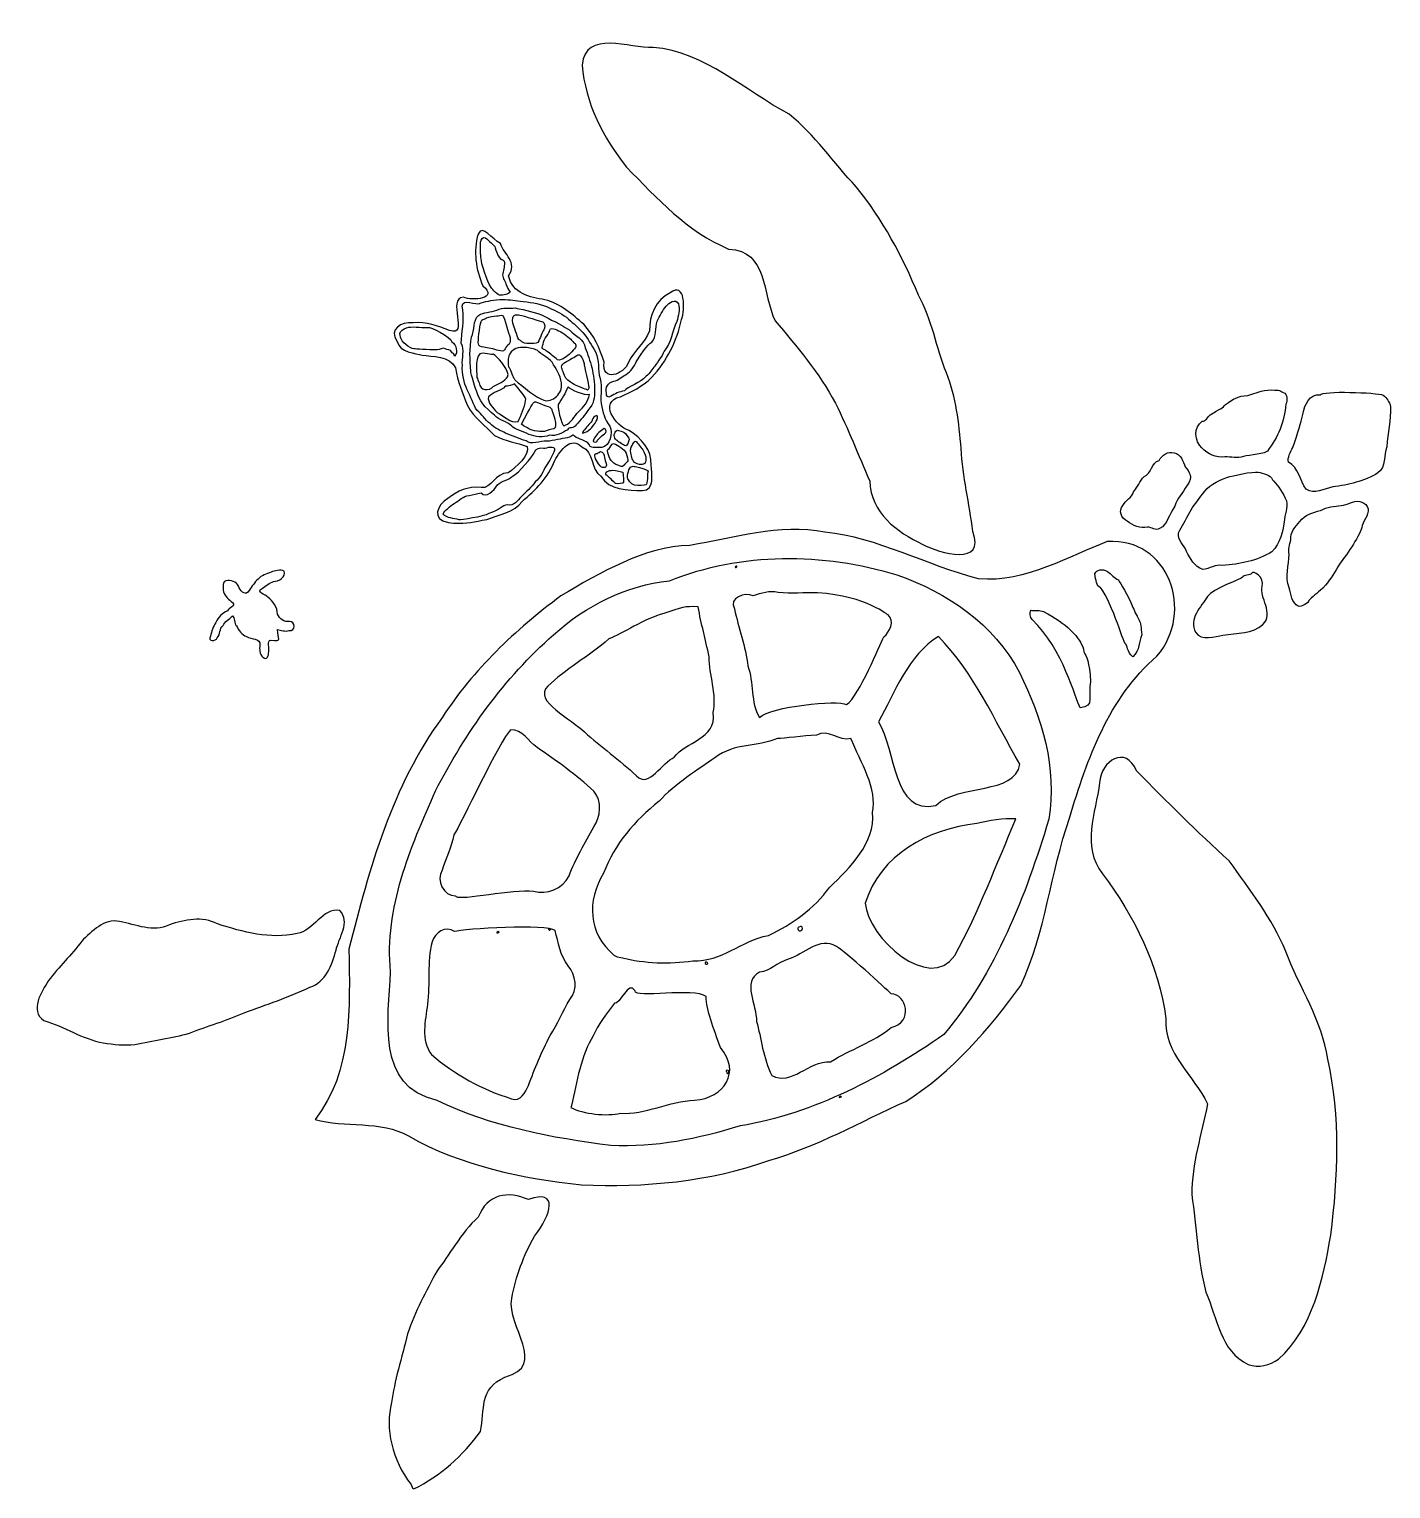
# Model space of a CAD drawing. Header units: centimetres. Extents: x -3.6 to 7.9, y -5.7 to 6.6.
import ezdxf

# ---------------------------------------------------------------- set-up
doc = ezdxf.new("R2010")
doc.units = ezdxf.units.CM
doc.header["$MEASUREMENT"] = 0
doc.layers.add('Layer 1', color=7, linetype='Continuous')

msp = doc.modelspace()

# ---------------------------------------------------------------- linework, layer by layer
at = {"layer": 'Layer 1'}
for points, knots in [([(3.94047, 2.27255), (3.71971, 2.37646), (3.50083, 2.5389), (3.49273, 2.80589), (3.49273, 2.80589), (3.39782, 3.0256), (3.31024, 3.2491), (3.20356, 3.46309), (3.20356, 3.46309), (3.06714, 3.71709), (2.88057, 3.93881), (2.69522, 4.15732), (2.69522, 4.15732), (2.5861, 4.37927), (2.63714, 4.74952), (2.30319, 4.76159), (2.30319, 4.76159), (1.95675, 4.90892), (1.69982, 5.18818), (1.44337, 5.45307), (1.44337, 5.45307), (1.24725, 5.69662), (1.09253, 5.99652), (1.06938, 6.3133), (1.06938, 6.3133), (1.08992, 6.61574), (1.47506, 6.44979), (1.66608, 6.46266), (1.66608, 6.46266), (2.10734, 6.42121), (2.43843, 6.09891), (2.81276, 5.89964), (2.81276, 5.89964), (3.03005, 5.72678), (3.18817, 5.48823), (3.37922, 5.28657), (3.37922, 5.28657), (3.60088, 5.01113), (3.76944, 4.69944), (3.9036, 4.37363), (3.9036, 4.37363), (4.01792, 4.16714), (4.05294, 3.93491), (4.13888, 3.7183), (4.13888, 3.7183), (4.22169, 3.5104), (4.24519, 3.30112), (4.26275, 3.07948), (4.26275, 3.07948), (4.27734, 2.84417), (4.33334, 2.61539), (4.36174, 2.38074), (4.36174, 2.38074), (4.47572, 2.08709), (4.08197, 2.19746), (3.94047, 2.27255), (3.94047, 2.27255), (3.94047, 2.27255), (3.94047, 2.27255), (3.94047, 2.27255)], [0, 0, 0, 0, 0.0625, 0.0625, 0.0625, 0.0625, 0.125, 0.125, 0.125, 0.125, 0.1875, 0.1875, 0.1875, 0.1875, 0.25, 0.25, 0.25, 0.25, 0.3125, 0.3125, 0.3125, 0.3125, 0.375, 0.375, 0.375, 0.375, 0.4375, 0.4375, 0.4375, 0.4375, 0.5, 0.5, 0.5, 0.5, 0.5625, 0.5625, 0.5625, 0.5625, 0.625, 0.625, 0.625, 0.625, 0.6875, 0.6875, 0.6875, 0.6875, 0.75, 0.75, 0.75, 0.75, 0.8125, 0.8125, 0.8125, 0.8125, 0.875, 0.875, 0.875, 0.875, 1, 1, 1, 1]), ([(-0.05878, 2.45721), (-0.20487, 2.4777), (-0.15464, 2.60676), (-0.06212, 2.65851), (-0.06212, 2.65851), (0.01943, 2.72491), (0.10237, 2.7625), (0.21647, 2.75189), (0.21647, 2.75189), (0.30774, 2.73679), (0.3329, 2.87516), (0.44512, 2.87653), (0.44512, 2.87653), (0.51231, 2.92065), (0.63012, 3.0279), (0.60404, 3.09714), (0.60404, 3.09714), (0.51563, 3.13336), (0.42774, 3.13937), (0.32878, 3.19081), (0.32878, 3.19081), (0.25487, 3.26906), (0.15915, 3.33964), (0.10121, 3.44234), (0.10121, 3.44234), (0.05781, 3.55224), (0.02237, 3.64117), (0.00072, 3.75963), (0.00072, 3.75963), (-0.04515, 3.86615), (-0.1972, 3.8553), (-0.27948, 3.86728), (-0.27948, 3.86728), (-0.33469, 3.88527), (-0.46675, 3.88671), (-0.49162, 3.98396), (-0.49162, 3.98396), (-0.56205, 4.08291), (-0.45949, 4.15236), (-0.3549, 4.1397), (-0.3549, 4.1397), (-0.24266, 4.15329), (-0.14803, 4.1113), (-0.04841, 4.07571), (-0.04841, 4.07571), (0.11913, 4.01505), (-0.07734, 4.35165), (0.06775, 4.35529), (0.06775, 4.35529), (0.14632, 4.32579), (0.36449, 4.33902), (0.23282, 4.45282), (0.23282, 4.45282), (0.16982, 4.5877), (0.15252, 4.74443), (0.19125, 4.88847), (0.19125, 4.88847), (0.23103, 4.97625), (0.30892, 4.84263), (0.38077, 4.80854), (0.38077, 4.80854), (0.40757, 4.71755), (0.5298, 4.64855), (0.4474, 4.53686), (0.4474, 4.53686), (0.48244, 4.38482), (0.62638, 4.35668), (0.75516, 4.33448), (0.75516, 4.33448), (0.88436, 4.30389), (0.98653, 4.21005), (1.08172, 4.1285), (1.08172, 4.1285), (1.16606, 4.03845), (1.21945, 3.92328), (1.25333, 3.80831), (1.25333, 3.80831), (1.23195, 3.63797), (1.42199, 3.69978), (1.45878, 3.80771), (1.45878, 3.80771), (1.50619, 3.90779), (1.6013, 3.97261), (1.63571, 4.07303), (1.63571, 4.07303), (1.63455, 4.20262), (1.68979, 4.33587), (1.80965, 4.39288), (1.80965, 4.39288), (1.93904, 4.49455), (1.93937, 4.24902), (1.90556, 4.16878), (1.90556, 4.16878), (1.86877, 3.98696), (1.78214, 3.81663), (1.65589, 3.68181), (1.65589, 3.68181), (1.57123, 3.59782), (1.48915, 3.56277), (1.39081, 3.51647), (1.39081, 3.51647), (1.20464, 3.47367), (1.34872, 3.26889), (1.46459, 3.2321), (1.46459, 3.2321), (1.56529, 3.17002), (1.65908, 3.06906), (1.64973, 2.94078), (1.64973, 2.94078), (1.65374, 2.86983), (1.68447, 2.72291), (1.57845, 2.72611), (1.57845, 2.72611), (1.45496, 2.73115), (1.29461, 2.72483), (1.22613, 2.84724), (1.22613, 2.84724), (1.13974, 2.90546), (1.1677, 3.05183), (1.06749, 3.09477), (1.06749, 3.09477), (0.97056, 3.18456), (0.8909, 3.0709), (0.83815, 2.97973), (0.83815, 2.97973), (0.78513, 2.83876), (0.67653, 2.72921), (0.56232, 2.63423), (0.56232, 2.63423), (0.50031, 2.53962), (0.36016, 2.52452), (0.26651, 2.4829), (0.26651, 2.4829), (0.15384, 2.46163), (0.10409, 2.44854), (-0.01618, 2.45172), (-0.01618, 2.45172), (-0.01618, 2.45172), (-0.03801, 2.45408), (-0.03801, 2.45408), (-0.03801, 2.45408), (-0.03801, 2.45408), (-0.05878, 2.45721), (-0.05878, 2.45721), (-0.05878, 2.45721), (-0.05878, 2.45721), (-0.05878, 2.45721), (-0.05878, 2.45721)], [0, 0, 0, 0, 0.02631579, 0.02631579, 0.02631579, 0.02631579, 0.05263158, 0.05263158, 0.05263158, 0.05263158, 0.07894737, 0.07894737, 0.07894737, 0.07894737, 0.10526316, 0.10526316, 0.10526316, 0.10526316, 0.13157895, 0.13157895, 0.13157895, 0.13157895, 0.15789474, 0.15789474, 0.15789474, 0.15789474, 0.18421053, 0.18421053, 0.18421053, 0.18421053, 0.21052632, 0.21052632, 0.21052632, 0.21052632, 0.23684211, 0.23684211, 0.23684211, 0.23684211, 0.26315789, 0.26315789, 0.26315789, 0.26315789, 0.28947368, 0.28947368, 0.28947368, 0.28947368, 0.31578947, 0.31578947, 0.31578947, 0.31578947, 0.34210526, 0.34210526, 0.34210526, 0.34210526, 0.36842105, 0.36842105, 0.36842105, 0.36842105, 0.39473684, 0.39473684, 0.39473684, 0.39473684, 0.42105263, 0.42105263, 0.42105263, 0.42105263, 0.44736842, 0.44736842, 0.44736842, 0.44736842, 0.47368421, 0.47368421, 0.47368421, 0.47368421, 0.5, 0.5, 0.5, 0.5, 0.52631579, 0.52631579, 0.52631579, 0.52631579, 0.55263158, 0.55263158, 0.55263158, 0.55263158, 0.57894737, 0.57894737, 0.57894737, 0.57894737, 0.60526316, 0.60526316, 0.60526316, 0.60526316, 0.63157895, 0.63157895, 0.63157895, 0.63157895, 0.65789474, 0.65789474, 0.65789474, 0.65789474, 0.68421053, 0.68421053, 0.68421053, 0.68421053, 0.71052632, 0.71052632, 0.71052632, 0.71052632, 0.73684211, 0.73684211, 0.73684211, 0.73684211, 0.76315789, 0.76315789, 0.76315789, 0.76315789, 0.78947368, 0.78947368, 0.78947368, 0.78947368, 0.81578947, 0.81578947, 0.81578947, 0.81578947, 0.84210526, 0.84210526, 0.84210526, 0.84210526, 0.86842105, 0.86842105, 0.86842105, 0.86842105, 0.89473684, 0.89473684, 0.89473684, 0.89473684, 0.92105263, 0.92105263, 0.92105263, 0.92105263, 0.94736842, 0.94736842, 0.94736842, 0.94736842, 1, 1, 1, 1]), ([(0.46085, 4.39805), (0.44665, 4.42045), (0.43645, 4.43874), (0.42478, 4.46895), (0.42478, 4.46895), (0.41819, 4.49889), (0.39247, 4.52461), (0.40027, 4.55705), (0.40027, 4.55705), (0.40525, 4.59104), (0.41823, 4.62509), (0.41283, 4.65977), (0.41283, 4.65977), (0.40495, 4.67697), (0.37762, 4.67227), (0.36986, 4.69309), (0.36986, 4.69309), (0.35138, 4.71654), (0.3445, 4.74589), (0.3353, 4.77358), (0.3353, 4.77358), (0.33117, 4.79589), (0.27639, 4.83395), (0.25536, 4.85616), (0.25536, 4.85616), (0.23061, 4.87076), (0.21366, 4.84411), (0.21282, 4.81947), (0.21282, 4.81947), (0.20938, 4.79717), (0.21057, 4.70193), (0.21798, 4.67833), (0.21798, 4.67833), (0.21461, 4.65195), (0.26536, 4.48635), (0.30284, 4.43791), (0.30284, 4.43791), (0.31044, 4.42244), (0.35817, 4.36872), (0.3811, 4.37251), (0.3811, 4.37251), (0.39274, 4.37314), (0.45875, 4.38317), (0.46085, 4.39805)], [0, 0, 0, 0, 0.08333333, 0.08333333, 0.08333333, 0.08333333, 0.16666667, 0.16666667, 0.16666667, 0.16666667, 0.25, 0.25, 0.25, 0.25, 0.33333333, 0.33333333, 0.33333333, 0.33333333, 0.41666667, 0.41666667, 0.41666667, 0.41666667, 0.5, 0.5, 0.5, 0.5, 0.58333333, 0.58333333, 0.58333333, 0.58333333, 0.66666667, 0.66666667, 0.66666667, 0.66666667, 0.75, 0.75, 0.75, 0.75, 0.83333333, 0.83333333, 0.83333333, 0.83333333, 1, 1, 1, 1]), ([(1.2341, 3.08976), (1.30461, 3.10017), (1.33049, 3.21051), (1.30288, 3.26848), (1.30288, 3.26848), (1.25883, 3.3214), (1.24125, 3.38983), (1.22823, 3.45882), (1.22823, 3.45882), (1.22202, 3.53891), (1.24241, 3.62231), (1.21271, 3.69901), (1.21271, 3.69901), (1.20141, 3.77221), (1.2126, 3.85086), (1.17013, 3.91628), (1.17013, 3.91628), (1.13224, 3.96958), (1.10739, 4.03071), (1.05872, 4.07545), (1.05872, 4.07545), (1.0214, 4.11313), (0.98283, 4.14748), (0.9376, 4.18667), (0.9376, 4.18667), (0.88411, 4.22457), (0.82893, 4.24784), (0.76844, 4.27682), (0.76844, 4.27682), (0.69835, 4.30788), (0.62087, 4.31373), (0.54765, 4.32257), (0.54765, 4.32257), (0.48898, 4.32966), (0.44131, 4.33927), (0.37385, 4.33553), (0.37385, 4.33553), (0.29753, 4.33129), (0.25573, 4.32004), (0.19545, 4.30061), (0.19545, 4.30061), (0.14285, 4.29906), (0.03093, 4.35258), (0.06326, 4.25023), (0.06326, 4.25023), (0.0752, 4.15557), (0.0525, 4.0609), (0.04975, 3.96662), (0.04975, 3.96662), (0.08155, 3.91409), (0.05332, 3.84252), (0.05899, 3.78258), (0.05899, 3.78258), (0.05522, 3.70746), (0.0715, 3.64043), (0.10018, 3.57391), (0.10018, 3.57391), (0.13276, 3.51935), (0.14926, 3.45115), (0.18255, 3.40166), (0.18255, 3.40166), (0.22349, 3.37229), (0.24883, 3.32284), (0.29244, 3.29108), (0.29244, 3.29108), (0.32866, 3.24777), (0.38729, 3.23155), (0.42139, 3.20951), (0.42139, 3.20951), (0.47843, 3.19104), (0.5393, 3.16347), (0.59672, 3.14503), (0.59672, 3.14503), (0.6342, 3.10514), (0.71561, 3.14745), (0.77087, 3.14139), (0.77087, 3.14139), (0.82833, 3.14565), (0.89611, 3.16494), (0.94327, 3.17091), (0.94327, 3.17091), (1.00391, 3.18335), (0.97245, 3.21331), (1.0179, 3.17401), (1.0179, 3.17401), (1.06233, 3.15341), (1.11657, 3.14713), (1.13775, 3.09684), (1.13775, 3.09684), (1.16774, 3.08195), (1.20219, 3.09272), (1.2341, 3.08976)], [0, 0, 0, 0, 0.04166667, 0.04166667, 0.04166667, 0.04166667, 0.08333333, 0.08333333, 0.08333333, 0.08333333, 0.125, 0.125, 0.125, 0.125, 0.16666667, 0.16666667, 0.16666667, 0.16666667, 0.20833333, 0.20833333, 0.20833333, 0.20833333, 0.25, 0.25, 0.25, 0.25, 0.29166667, 0.29166667, 0.29166667, 0.29166667, 0.33333333, 0.33333333, 0.33333333, 0.33333333, 0.375, 0.375, 0.375, 0.375, 0.41666667, 0.41666667, 0.41666667, 0.41666667, 0.45833333, 0.45833333, 0.45833333, 0.45833333, 0.5, 0.5, 0.5, 0.5, 0.54166667, 0.54166667, 0.54166667, 0.54166667, 0.58333333, 0.58333333, 0.58333333, 0.58333333, 0.625, 0.625, 0.625, 0.625, 0.66666667, 0.66666667, 0.66666667, 0.66666667, 0.70833333, 0.70833333, 0.70833333, 0.70833333, 0.75, 0.75, 0.75, 0.75, 0.79166667, 0.79166667, 0.79166667, 0.79166667, 0.83333333, 0.83333333, 0.83333333, 0.83333333, 0.875, 0.875, 0.875, 0.875, 0.91666667, 0.91666667, 0.91666667, 0.91666667, 1, 1, 1, 1]), ([(1.30848, 3.51862), (1.34238, 3.54372), (1.38417, 3.55845), (1.42491, 3.56744), (1.42491, 3.56744), (1.4475, 3.59257), (1.57318, 3.6481), (1.59825, 3.67955), (1.59825, 3.67955), (1.62902, 3.70428), (1.65069, 3.73644), (1.67437, 3.76686), (1.67437, 3.76686), (1.68762, 3.78074), (1.74478, 3.86373), (1.7607, 3.90014), (1.7607, 3.90014), (1.82155, 3.97119), (1.82612, 4.06931), (1.86701, 4.15052), (1.86701, 4.15052), (1.88069, 4.19895), (1.8924, 4.25157), (1.88142, 4.30149), (1.88142, 4.30149), (1.85666, 4.34687), (1.79998, 4.31038), (1.77711, 4.28185), (1.77711, 4.28185), (1.74428, 4.24418), (1.72479, 4.19711), (1.70213, 4.15319), (1.70213, 4.15319), (1.68272, 4.09563), (1.69797, 4.02606), (1.65718, 3.97663), (1.65718, 3.97663), (1.62213, 3.96588), (1.54404, 3.8452), (1.52472, 3.81152), (1.52472, 3.81152), (1.50495, 3.76995), (1.48117, 3.73022), (1.44079, 3.70504), (1.44079, 3.70504), (1.40465, 3.68911), (1.37736, 3.65514), (1.33547, 3.64737), (1.33547, 3.64737), (1.28657, 3.64085), (1.26098, 3.59149), (1.27333, 3.54605), (1.27333, 3.54605), (1.27238, 3.52557), (1.287, 3.50146), (1.30848, 3.51862)], [0, 0, 0, 0, 0.06666667, 0.06666667, 0.06666667, 0.06666667, 0.13333333, 0.13333333, 0.13333333, 0.13333333, 0.2, 0.2, 0.2, 0.2, 0.26666667, 0.26666667, 0.26666667, 0.26666667, 0.33333333, 0.33333333, 0.33333333, 0.33333333, 0.4, 0.4, 0.4, 0.4, 0.46666667, 0.46666667, 0.46666667, 0.46666667, 0.53333333, 0.53333333, 0.53333333, 0.53333333, 0.6, 0.6, 0.6, 0.6, 0.66666667, 0.66666667, 0.66666667, 0.66666667, 0.73333333, 0.73333333, 0.73333333, 0.73333333, 0.8, 0.8, 0.8, 0.8, 0.86666667, 0.86666667, 0.86666667, 0.86666667, 1, 1, 1, 1]), ([(0.50522, 4.26616), (0.45753, 4.25966), (0.40141, 4.27174), (0.34893, 4.24771), (0.34893, 4.24771), (0.29849, 4.22628), (0.23838, 4.23336), (0.19596, 4.20203), (0.19596, 4.20203), (0.1436, 4.15942), (0.16773, 4.07709), (0.1363, 4.02034), (0.1363, 4.02034), (0.11824, 3.92631), (0.12166, 3.82862), (0.13096, 3.73369), (0.13096, 3.73369), (0.12695, 3.71454), (0.17378, 3.56876), (0.1819, 3.55767), (0.1819, 3.55767), (0.19782, 3.49193), (0.24975, 3.42202), (0.33074, 3.36128), (0.33074, 3.36128), (0.37095, 3.31578), (0.43404, 3.31144), (0.47686, 3.26834), (0.47686, 3.26834), (0.49359, 3.24273), (0.56852, 3.22874), (0.62055, 3.19983), (0.62055, 3.19983), (0.67283, 3.18057), (0.7429, 3.16819), (0.79275, 3.1925), (0.79275, 3.1925), (0.85054, 3.18228), (0.90154, 3.21086), (0.94703, 3.23937), (0.94703, 3.23937), (0.95597, 3.26348), (1.0006, 3.24496), (1.01704, 3.28018), (1.01704, 3.28018), (1.05571, 3.32152), (1.09303, 3.36174), (1.12206, 3.41022), (1.12206, 3.41022), (1.1666, 3.45256), (1.17588, 3.51132), (1.17304, 3.57148), (1.17304, 3.57148), (1.17864, 3.63692), (1.16077, 3.69949), (1.15062, 3.7628), (1.15062, 3.7628), (1.13483, 3.8192), (1.1165, 3.87528), (1.09456, 3.93052), (1.09456, 3.93052), (1.08633, 4.00256), (1.00818, 4.02975), (0.96435, 4.07744), (0.96435, 4.07744), (0.91227, 4.10472), (0.86836, 4.14647), (0.81009, 4.16196), (0.81009, 4.16196), (0.73902, 4.21033), (0.65378, 4.23172), (0.57159, 4.25296), (0.57159, 4.25296), (0.54976, 4.25787), (0.52525, 4.25484), (0.50522, 4.26616)], [0, 0, 0, 0, 0.05, 0.05, 0.05, 0.05, 0.1, 0.1, 0.1, 0.1, 0.15, 0.15, 0.15, 0.15, 0.2, 0.2, 0.2, 0.2, 0.25, 0.25, 0.25, 0.25, 0.3, 0.3, 0.3, 0.3, 0.35, 0.35, 0.35, 0.35, 0.4, 0.4, 0.4, 0.4, 0.45, 0.45, 0.45, 0.45, 0.5, 0.5, 0.5, 0.5, 0.55, 0.55, 0.55, 0.55, 0.6, 0.6, 0.6, 0.6, 0.65, 0.65, 0.65, 0.65, 0.7, 0.7, 0.7, 0.7, 0.75, 0.75, 0.75, 0.75, 0.8, 0.8, 0.8, 0.8, 0.85, 0.85, 0.85, 0.85, 0.9, 0.9, 0.9, 0.9, 1, 1, 1, 1]), ([(0.0062, 3.92127), (0.0038, 3.9452), (-0.00703, 3.96886), (-0.02868, 3.98117), (-0.02868, 3.98117), (-0.03808, 4.01876), (-0.21016, 4.1102), (-0.2332, 4.10094), (-0.2332, 4.10094), (-0.25024, 4.09778), (-0.3562, 4.10893), (-0.3926, 4.10374), (-0.3926, 4.10374), (-0.41885, 4.09749), (-0.44366, 4.08375), (-0.46306, 4.06506), (-0.46306, 4.06506), (-0.47203, 4.04767), (-0.46182, 4.02296), (-0.45655, 4.00495), (-0.45655, 4.00495), (-0.44121, 3.95951), (-0.36242, 3.91336), (-0.33782, 3.91975), (-0.33782, 3.91975), (-0.3152, 3.91864), (-0.17722, 3.91041), (-0.1538, 3.91136), (-0.1538, 3.91136), (-0.13141, 3.91428), (-0.10429, 3.93435), (-0.08494, 3.92054), (-0.08494, 3.92054), (-0.06782, 3.9129), (-0.04029, 3.91658), (-0.0324, 3.89651), (-0.0324, 3.89651), (-0.02758, 3.88123), (-0.00274, 3.88101), (-0.00794, 3.85949), (-0.00794, 3.85949), (0.01359, 3.8733), (0.00987, 3.89961), (0.0062, 3.92127)], [0, 0, 0, 0, 0.08333333, 0.08333333, 0.08333333, 0.08333333, 0.16666667, 0.16666667, 0.16666667, 0.16666667, 0.25, 0.25, 0.25, 0.25, 0.33333333, 0.33333333, 0.33333333, 0.33333333, 0.41666667, 0.41666667, 0.41666667, 0.41666667, 0.5, 0.5, 0.5, 0.5, 0.58333333, 0.58333333, 0.58333333, 0.58333333, 0.66666667, 0.66666667, 0.66666667, 0.66666667, 0.75, 0.75, 0.75, 0.75, 0.83333333, 0.83333333, 0.83333333, 0.83333333, 1, 1, 1, 1]), ([(6.93431, 3.57129), (6.84735, 3.58011), (6.80398, 3.57005), (6.68014, 3.52871), (6.68014, 3.52871), (6.59031, 3.52307), (6.56162, 3.49838), (6.49089, 3.45301), (6.49089, 3.45301), (6.47525, 3.42169), (6.44059, 3.41432), (6.36264, 3.36478), (6.36264, 3.36478), (6.33962, 3.34666), (6.32589, 3.30612), (6.29505, 3.31099), (6.29505, 3.31099), (6.22153, 3.26008), (6.22919, 3.14171), (6.29346, 3.08528), (6.29346, 3.08528), (6.34244, 3.03303), (6.41245, 2.99756), (6.48497, 3.0117), (6.48497, 3.0117), (6.53842, 3.01106), (6.59174, 2.99228), (6.64384, 3.01438), (6.64384, 3.01438), (6.68916, 3.02395), (6.83785, 3.03701), (6.8444, 3.05912), (6.8444, 3.05912), (6.93511, 3.17049), (6.98764, 3.31046), (7.00007, 3.4536), (7.00007, 3.4536), (7.0135, 3.48775), (7.0192, 3.53734), (6.97757, 3.55404), (6.97757, 3.55404), (6.96427, 3.56192), (6.9496, 3.56853), (6.93431, 3.57129)], [0, 0, 0, 0, 0.08333333, 0.08333333, 0.08333333, 0.08333333, 0.16666667, 0.16666667, 0.16666667, 0.16666667, 0.25, 0.25, 0.25, 0.25, 0.33333333, 0.33333333, 0.33333333, 0.33333333, 0.41666667, 0.41666667, 0.41666667, 0.41666667, 0.5, 0.5, 0.5, 0.5, 0.58333333, 0.58333333, 0.58333333, 0.58333333, 0.66666667, 0.66666667, 0.66666667, 0.66666667, 0.75, 0.75, 0.75, 0.75, 0.83333333, 0.83333333, 0.83333333, 0.83333333, 1, 1, 1, 1]), ([(7.82159, 3.5311), (7.76541, 3.55375), (7.30345, 3.56959), (7.28947, 3.53214), (7.28947, 3.53214), (7.20258, 3.54575), (7.15808, 3.44854), (7.14649, 3.37746), (7.14649, 3.37746), (7.12516, 3.28327), (7.10799, 3.2298), (7.0581, 3.08903), (7.0581, 3.08903), (7.04003, 3.0518), (7.01234, 3.00433), (7.02183, 2.96495), (7.02183, 2.96495), (7.11258, 2.92285), (7.11444, 2.80762), (7.17237, 2.73762), (7.17237, 2.73762), (7.24038, 2.68517), (7.32371, 2.74513), (7.39515, 2.7561), (7.39515, 2.7561), (7.52788, 2.77482), (7.66146, 2.80315), (7.77641, 2.87562), (7.77641, 2.87562), (7.84571, 2.92508), (7.82486, 3.02384), (7.85028, 3.09601), (7.85028, 3.09601), (7.86161, 3.20889), (7.88498, 3.32201), (7.88238, 3.43494), (7.88238, 3.43494), (7.87323, 3.47244), (7.85126, 3.50888), (7.82159, 3.5311)], [0, 0, 0, 0, 0.09090909, 0.09090909, 0.09090909, 0.09090909, 0.18181818, 0.18181818, 0.18181818, 0.18181818, 0.27272727, 0.27272727, 0.27272727, 0.27272727, 0.36363636, 0.36363636, 0.36363636, 0.36363636, 0.45454545, 0.45454545, 0.45454545, 0.45454545, 0.54545455, 0.54545455, 0.54545455, 0.54545455, 0.63636364, 0.63636364, 0.63636364, 0.63636364, 0.72727273, 0.72727273, 0.72727273, 0.72727273, 0.81818182, 0.81818182, 0.81818182, 0.81818182, 1, 1, 1, 1]), ([(1.07428, 3.21998), (1.08721, 3.23983), (1.12414, 3.28443), (1.13863, 3.29771), (1.13863, 3.29771), (1.14685, 3.30524), (1.1538, 3.31642), (1.15407, 3.32254), (1.15407, 3.32254), (1.1546, 3.33465), (1.17682, 3.35791), (1.18742, 3.35744), (1.18742, 3.35744), (1.21096, 3.35641), (1.19343, 3.30813), (1.15122, 3.25774), (1.15122, 3.25774), (1.12528, 3.22678), (1.05682, 3.19318), (1.07428, 3.21998)], [0, 0, 0, 0, 0.16666667, 0.16666667, 0.16666667, 0.16666667, 0.33333333, 0.33333333, 0.33333333, 0.33333333, 0.5, 0.5, 0.5, 0.5, 0.66666667, 0.66666667, 0.66666667, 0.66666667, 1, 1, 1, 1]), ([(1.16218, 3.14228), (1.16296, 3.15991), (1.19154, 3.2001), (1.22077, 3.22466), (1.22077, 3.22466), (1.25586, 3.25416), (1.26012, 3.25507), (1.26968, 3.23514), (1.26968, 3.23514), (1.27541, 3.22322), (1.26908, 3.21424), (1.23575, 3.18704), (1.23575, 3.18704), (1.21322, 3.16865), (1.19457, 3.14884), (1.19431, 3.14303), (1.19431, 3.14303), (1.19406, 3.13722), (1.18664, 3.13279), (1.17783, 3.13317), (1.17783, 3.13317), (1.16902, 3.13356), (1.16198, 3.13766), (1.16218, 3.14228)], [0, 0, 0, 0, 0.14285714, 0.14285714, 0.14285714, 0.14285714, 0.28571429, 0.28571429, 0.28571429, 0.28571429, 0.42857143, 0.42857143, 0.42857143, 0.42857143, 0.57142857, 0.57142857, 0.57142857, 0.57142857, 0.71428571, 0.71428571, 0.71428571, 0.71428571, 1, 1, 1, 1]), ([(1.45959, 3.13918), (1.46967, 3.17095), (1.46263, 3.16637), (1.44081, 3.19895), (1.44081, 3.19895), (1.4252, 3.22226), (1.3707, 3.23934), (1.36113, 3.23238), (1.36113, 3.23238), (1.34007, 3.21704), (1.32938, 3.18405), (1.35037, 3.15892), (1.35037, 3.15892), (1.36758, 3.13831), (1.40426, 3.12006), (1.42542, 3.10648), (1.42542, 3.10648), (1.44285, 3.0953), (1.45057, 3.11073), (1.45959, 3.13918)], [0, 0, 0, 0, 0.16666667, 0.16666667, 0.16666667, 0.16666667, 0.33333333, 0.33333333, 0.33333333, 0.33333333, 0.5, 0.5, 0.5, 0.5, 0.66666667, 0.66666667, 0.66666667, 0.66666667, 1, 1, 1, 1]), ([(0.28318, 2.53373), (0.37295, 2.55826), (0.39531, 2.60226), (0.43841, 2.60571), (0.43841, 2.60571), (0.49418, 2.59404), (0.52434, 2.64101), (0.55642, 2.67632), (0.55642, 2.67632), (0.59762, 2.71548), (0.64078, 2.75331), (0.67398, 2.79972), (0.67398, 2.79972), (0.71717, 2.83586), (0.74024, 2.88658), (0.76462, 2.93544), (0.76462, 2.93544), (0.796, 2.97489), (0.81753, 3.01988), (0.83577, 3.0659), (0.83577, 3.0659), (0.84111, 3.11657), (0.7715, 3.08132), (0.74289, 3.08449), (0.74289, 3.08449), (0.71639, 3.08856), (0.67122, 3.08167), (0.66761, 3.04912), (0.66761, 3.04912), (0.64468, 3.00578), (0.53371, 2.87257), (0.48614, 2.85032), (0.48614, 2.85032), (0.44893, 2.81358), (0.3927, 2.8096), (0.35545, 2.77488), (0.35545, 2.77488), (0.3213, 2.7231), (0.26327, 2.65846), (0.21739, 2.70694), (0.21739, 2.70694), (0.17855, 2.69812), (0.15575, 2.69265), (0.11527, 2.68516), (0.11527, 2.68516), (0.06498, 2.68094), (0.03227, 2.64118), (-0.0096, 2.61837), (-0.0096, 2.61837), (-0.04488, 2.59363), (-0.08989, 2.55988), (-0.10371, 2.52798), (-0.10371, 2.52798), (-0.07048, 2.48877), (-0.01264, 2.4958), (0.03216, 2.47977), (0.03216, 2.47977), (0.04094, 2.47794), (0.24033, 2.50405), (0.28318, 2.53373)], [0, 0, 0, 0, 0.0625, 0.0625, 0.0625, 0.0625, 0.125, 0.125, 0.125, 0.125, 0.1875, 0.1875, 0.1875, 0.1875, 0.25, 0.25, 0.25, 0.25, 0.3125, 0.3125, 0.3125, 0.3125, 0.375, 0.375, 0.375, 0.375, 0.4375, 0.4375, 0.4375, 0.4375, 0.5, 0.5, 0.5, 0.5, 0.5625, 0.5625, 0.5625, 0.5625, 0.625, 0.625, 0.625, 0.625, 0.6875, 0.6875, 0.6875, 0.6875, 0.75, 0.75, 0.75, 0.75, 0.8125, 0.8125, 0.8125, 0.8125, 0.875, 0.875, 0.875, 0.875, 1, 1, 1, 1]), ([(1.43282, 2.95284), (1.44253, 2.96172), (1.45576, 2.97103), (1.45491, 2.98578), (1.45491, 2.98578), (1.45337, 3.00282), (1.44042, 3.04247), (1.43126, 3.05672), (1.43126, 3.05672), (1.4126, 3.08369), (1.34303, 3.12351), (1.33298, 3.12286), (1.33298, 3.12286), (1.31851, 3.12129), (1.30405, 3.09267), (1.29771, 3.08091), (1.29771, 3.08091), (1.27324, 3.06923), (1.27862, 3.07216), (1.29561, 3.00919), (1.29561, 3.00919), (1.30054, 2.99739), (1.32647, 2.96053), (1.3353, 2.95612), (1.3353, 2.95612), (1.35258, 2.94585), (1.40383, 2.92311), (1.4109, 2.92912), (1.4109, 2.92912), (1.41595, 2.93305), (1.428, 2.94863), (1.43282, 2.95284)], [0, 0, 0, 0, 0.11111111, 0.11111111, 0.11111111, 0.11111111, 0.22222222, 0.22222222, 0.22222222, 0.22222222, 0.33333333, 0.33333333, 0.33333333, 0.33333333, 0.44444444, 0.44444444, 0.44444444, 0.44444444, 0.55555556, 0.55555556, 0.55555556, 0.55555556, 0.66666667, 0.66666667, 0.66666667, 0.66666667, 0.77777778, 0.77777778, 0.77777778, 0.77777778, 1, 1, 1, 1]), ([(1.59269, 2.9527), (1.61155, 2.96356), (1.61559, 3.01048), (1.58018, 3.06827), (1.58018, 3.06827), (1.56793, 3.08828), (1.52948, 3.13194), (1.52472, 3.14097), (1.52472, 3.14097), (1.51716, 3.15534), (1.49527, 3.12219), (1.4893, 3.10648), (1.4893, 3.10648), (1.48048, 3.08324), (1.47458, 3.07088), (1.47694, 3.06026), (1.47694, 3.06026), (1.48673, 3.01621), (1.4832, 2.99111), (1.51096, 2.96356), (1.51096, 2.96356), (1.5352, 2.93949), (1.57305, 2.9414), (1.59269, 2.9527)], [0, 0, 0, 0, 0.14285714, 0.14285714, 0.14285714, 0.14285714, 0.28571429, 0.28571429, 0.28571429, 0.28571429, 0.42857143, 0.42857143, 0.42857143, 0.42857143, 0.57142857, 0.57142857, 0.57142857, 0.57142857, 0.71428571, 0.71428571, 0.71428571, 0.71428571, 1, 1, 1, 1]), ([(1.27357, 2.93931), (1.27396, 2.94871), (1.25274, 3.01181), (1.25319, 3.02216), (1.25319, 3.02216), (1.25433, 3.04795), (1.22702, 3.06402), (1.20943, 3.04791), (1.20943, 3.04791), (1.20231, 3.04139), (1.19143, 3.03628), (1.18524, 3.03655), (1.18524, 3.03655), (1.16649, 3.03738), (1.17867, 2.9885), (1.2067, 2.95039), (1.2067, 2.95039), (1.22704, 2.92275), (1.23575, 2.9168), (1.25235, 2.91923), (1.25235, 2.91923), (1.26671, 2.92132), (1.27308, 2.92735), (1.27357, 2.93931)], [0, 0, 0, 0, 0.14285714, 0.14285714, 0.14285714, 0.14285714, 0.28571429, 0.28571429, 0.28571429, 0.28571429, 0.42857143, 0.42857143, 0.42857143, 0.42857143, 0.57142857, 0.57142857, 0.57142857, 0.57142857, 0.71428571, 0.71428571, 0.71428571, 0.71428571, 1, 1, 1, 1]), ([(6.05869, 3.04306), (6.00759, 3.06386), (5.95559, 3.02267), (5.93159, 2.98082), (5.93159, 2.98082), (5.86614, 2.96168), (5.86798, 2.86947), (5.80607, 2.84403), (5.80607, 2.84403), (5.76684, 2.80815), (5.75203, 2.75178), (5.71507, 2.71471), (5.71507, 2.71471), (5.7047, 2.66442), (5.64809, 2.64436), (5.6268, 2.60024), (5.6268, 2.60024), (5.58507, 2.55713), (5.61457, 2.49228), (5.66153, 2.46729), (5.66153, 2.46729), (5.71238, 2.43489), (5.77467, 2.40016), (5.83528, 2.41791), (5.83528, 2.41791), (5.87073, 2.41677), (5.9003, 2.38329), (5.93668, 2.40597), (5.93668, 2.40597), (6.00334, 2.43985), (6.01442, 2.52389), (6.06408, 2.59474), (6.06408, 2.59474), (6.0907, 2.66547), (6.12122, 2.69409), (6.1707, 2.7737), (6.1707, 2.7737), (6.22153, 2.83597), (6.18484, 2.88558), (6.15226, 2.92591), (6.15226, 2.92591), (6.13278, 2.97198), (6.11552, 3.03337), (6.05869, 3.04306)], [0, 0, 0, 0, 0.08333333, 0.08333333, 0.08333333, 0.08333333, 0.16666667, 0.16666667, 0.16666667, 0.16666667, 0.25, 0.25, 0.25, 0.25, 0.33333333, 0.33333333, 0.33333333, 0.33333333, 0.41666667, 0.41666667, 0.41666667, 0.41666667, 0.5, 0.5, 0.5, 0.5, 0.58333333, 0.58333333, 0.58333333, 0.58333333, 0.66666667, 0.66666667, 0.66666667, 0.66666667, 0.75, 0.75, 0.75, 0.75, 0.83333333, 0.83333333, 0.83333333, 0.83333333, 1, 1, 1, 1]), ([(1.40536, 2.78706), (1.41768, 2.78657), (1.41901, 2.79209), (1.41626, 2.83229), (1.41626, 2.83229), (1.41455, 2.85746), (1.41223, 2.87927), (1.41112, 2.88074), (1.41112, 2.88074), (1.40716, 2.88598), (1.35548, 2.8957), (1.32555, 2.89684), (1.32555, 2.89684), (1.2891, 2.89823), (1.25372, 2.88028), (1.27373, 2.85701), (1.27373, 2.85701), (1.2801, 2.8496), (1.34735, 2.79122), (1.34716, 2.78682), (1.34716, 2.78682), (1.34695, 2.78212), (1.38907, 2.78271), (1.40536, 2.78706)], [0, 0, 0, 0, 0.14285714, 0.14285714, 0.14285714, 0.14285714, 0.28571429, 0.28571429, 0.28571429, 0.28571429, 0.42857143, 0.42857143, 0.42857143, 0.42857143, 0.57142857, 0.57142857, 0.57142857, 0.57142857, 0.71428571, 0.71428571, 0.71428571, 0.71428571, 1, 1, 1, 1]), ([(1.60646, 2.77542), (1.61042, 2.77747), (1.61936, 2.79854), (1.61834, 2.82666), (1.61834, 2.82666), (1.61732, 2.85479), (1.62427, 2.88399), (1.62444, 2.88786), (1.62444, 2.88786), (1.62482, 2.89648), (1.59103, 2.91156), (1.55361, 2.91946), (1.55361, 2.91946), (1.5383, 2.92269), (1.51736, 2.92736), (1.50706, 2.92984), (1.50706, 2.92984), (1.49636, 2.93242), (1.48276, 2.92925), (1.47532, 2.92244), (1.47532, 2.92244), (1.45968, 2.90812), (1.44194, 2.82991), (1.45333, 2.82548), (1.45333, 2.82548), (1.45759, 2.82382), (1.47456, 2.77673), (1.51109, 2.77141), (1.51109, 2.77141), (1.5437, 2.76666), (1.59366, 2.76876), (1.60646, 2.77542)], [0, 0, 0, 0, 0.11111111, 0.11111111, 0.11111111, 0.11111111, 0.22222222, 0.22222222, 0.22222222, 0.22222222, 0.33333333, 0.33333333, 0.33333333, 0.33333333, 0.44444444, 0.44444444, 0.44444444, 0.44444444, 0.55555556, 0.55555556, 0.55555556, 0.55555556, 0.66666667, 0.66666667, 0.66666667, 0.66666667, 0.77777778, 0.77777778, 0.77777778, 0.77777778, 1, 1, 1, 1]), ([(6.76755, 2.88066), (6.71672, 2.88856), (6.5561, 2.85379), (6.50307, 2.83585), (6.50307, 2.83585), (6.41573, 2.80629), (6.34442, 2.76607), (6.29781, 2.69664), (6.29781, 2.69664), (6.26354, 2.64559), (6.21944, 2.59692), (6.18989, 2.543), (6.18989, 2.543), (6.15058, 2.4713), (6.12872, 2.42837), (6.09555, 2.37003), (6.09555, 2.37003), (6.08364, 2.30834), (6.14556, 2.2689), (6.16178, 2.21333), (6.16178, 2.21333), (6.19429, 2.15397), (6.23131, 2.08188), (6.29979, 2.06164), (6.29979, 2.06164), (6.35743, 2.06571), (6.40756, 2.10666), (6.46724, 2.09392), (6.46724, 2.09392), (6.61133, 2.10474), (6.75991, 2.13422), (6.88264, 2.21023), (6.88264, 2.21023), (6.95617, 2.27833), (6.97516, 2.38635), (6.98934, 2.48083), (6.98934, 2.48083), (6.99402, 2.5544), (7.02957, 2.59677), (6.99476, 2.662), (6.99476, 2.662), (6.96534, 2.73066), (6.91655, 2.78535), (6.88717, 2.81761), (6.88717, 2.81761), (6.86972, 2.86177), (6.81088, 2.87085), (6.76755, 2.88066)], [0, 0, 0, 0, 0.07692308, 0.07692308, 0.07692308, 0.07692308, 0.15384615, 0.15384615, 0.15384615, 0.15384615, 0.23076923, 0.23076923, 0.23076923, 0.23076923, 0.30769231, 0.30769231, 0.30769231, 0.30769231, 0.38461538, 0.38461538, 0.38461538, 0.38461538, 0.46153846, 0.46153846, 0.46153846, 0.46153846, 0.53846154, 0.53846154, 0.53846154, 0.53846154, 0.61538462, 0.61538462, 0.61538462, 0.61538462, 0.69230769, 0.69230769, 0.69230769, 0.69230769, 0.76923077, 0.76923077, 0.76923077, 0.76923077, 0.84615385, 0.84615385, 0.84615385, 0.84615385, 1, 1, 1, 1]), ([(7.62262, 2.63513), (7.56742, 2.64302), (7.5215, 2.60454), (7.46717, 2.60015), (7.46717, 2.60015), (7.40995, 2.59553), (7.34634, 2.58821), (7.29286, 2.55699), (7.29286, 2.55699), (7.22718, 2.54238), (7.16045, 2.52226), (7.11873, 2.46467), (7.11873, 2.46467), (7.07788, 2.42234), (7.03738, 2.37308), (7.04201, 2.31085), (7.04201, 2.31085), (7.03424, 2.26948), (7.01841, 2.23094), (7.02832, 2.18909), (7.02832, 2.18909), (7.02728, 2.09496), (6.99175, 1.99872), (7.02777, 1.90673), (7.02777, 1.90673), (7.04208, 1.8523), (7.05062, 1.77902), (7.10497, 1.75025), (7.10497, 1.75025), (7.12997, 1.74483), (7.19546, 1.77733), (7.19467, 1.7991), (7.19467, 1.7991), (7.25, 1.85389), (7.26951, 1.85865), (7.33317, 1.92715), (7.33317, 1.92715), (7.37934, 1.98278), (7.41492, 2.04141), (7.45298, 2.10628), (7.45298, 2.10628), (7.52402, 2.20005), (7.62915, 2.34882), (7.64432, 2.43214), (7.64432, 2.43214), (7.66022, 2.4832), (7.71397, 2.53749), (7.68693, 2.59246), (7.68693, 2.59246), (7.67258, 2.61475), (7.6484, 2.62926), (7.62262, 2.63513)], [0, 0, 0, 0, 0.07142857, 0.07142857, 0.07142857, 0.07142857, 0.14285714, 0.14285714, 0.14285714, 0.14285714, 0.21428571, 0.21428571, 0.21428571, 0.21428571, 0.28571429, 0.28571429, 0.28571429, 0.28571429, 0.35714286, 0.35714286, 0.35714286, 0.35714286, 0.42857143, 0.42857143, 0.42857143, 0.42857143, 0.5, 0.5, 0.5, 0.5, 0.57142857, 0.57142857, 0.57142857, 0.57142857, 0.64285714, 0.64285714, 0.64285714, 0.64285714, 0.71428571, 0.71428571, 0.71428571, 0.71428571, 0.78571429, 0.78571429, 0.78571429, 0.78571429, 0.85714286, 0.85714286, 0.85714286, 0.85714286, 1, 1, 1, 1]), ([(-1.18297, -2.57541), (-0.8654, -2.17972), (-0.88855, -1.62103), (-0.89766, -1.14025), (-0.89766, -1.14025), (-0.72568, -0.45924), (-0.53274, 0.23948), (-0.10962, 0.81429), (-0.10962, 0.81429), (0.15115, 1.21817), (0.50587, 1.55107), (0.88922, 1.83798), (0.88922, 1.83798), (1.22622, 2.03589), (1.5878, 2.25285), (1.97665, 2.26365), (1.97665, 2.26365), (2.34181, 2.3249), (2.73158, 2.44974), (3.11551, 2.37509), (3.11551, 2.37509), (3.55422, 2.33172), (3.97982, 2.09327), (4.40999, 1.98097), (4.40999, 1.98097), (4.8096, 1.94843), (5.17984, 2.17793), (5.49539, 2.29556), (5.49539, 2.29556), (6.01082, 2.33255), (6.23652, 1.7058), (5.91392, 1.33114), (5.91392, 1.33114), (5.50273, 0.9717), (5.32946, 0.4672), (5.17608, -0.03461), (5.17608, -0.03461), (5.01693, -0.49935), (4.97417, -1.00175), (4.76568, -1.44551), (4.76568, -1.44551), (4.50236, -1.8107), (4.18432, -2.1819), (3.79586, -2.42366), (3.79586, -2.42366), (3.41369, -2.59641), (3.04938, -2.80506), (2.64302, -2.92163), (2.64302, -2.92163), (2.14075, -3.10309), (1.59225, -3.14944), (1.06219, -3.12728), (1.06219, -3.12728), (0.56809, -3.07358), (0.04786, -2.96796), (-0.39424, -2.71535), (-0.39424, -2.71535), (-0.62884, -2.58046), (-0.93525, -2.64788), (-1.18297, -2.57541)], [0, 0, 0, 0, 0.0625, 0.0625, 0.0625, 0.0625, 0.125, 0.125, 0.125, 0.125, 0.1875, 0.1875, 0.1875, 0.1875, 0.25, 0.25, 0.25, 0.25, 0.3125, 0.3125, 0.3125, 0.3125, 0.375, 0.375, 0.375, 0.375, 0.4375, 0.4375, 0.4375, 0.4375, 0.5, 0.5, 0.5, 0.5, 0.5625, 0.5625, 0.5625, 0.5625, 0.625, 0.625, 0.625, 0.625, 0.6875, 0.6875, 0.6875, 0.6875, 0.75, 0.75, 0.75, 0.75, 0.8125, 0.8125, 0.8125, 0.8125, 0.875, 0.875, 0.875, 0.875, 1, 1, 1, 1]), ([(3.72046, 2.01609), (3.09994, 2.20619), (2.4095, 2.20857), (1.80388, 1.96539), (1.80388, 1.96539), (1.43915, 1.9259), (1.10157, 1.75776), (0.82757, 1.50991), (0.82757, 1.50991), (0.41247, 1.14716), (0.08368, 0.68172), (-0.16794, 0.19381), (-0.16794, 0.19381), (-0.3806, -0.28824), (-0.59693, -0.79252), (-0.54683, -1.33171), (-0.54683, -1.33171), (-0.56235, -1.72548), (-0.67504, -2.299), (-0.15408, -2.41622), (-0.15408, -2.41622), (0.30085, -2.63657), (0.81275, -2.73252), (1.3119, -2.79522), (1.3119, -2.79522), (1.68451, -2.81495), (2.04828, -2.73863), (2.40076, -2.63062), (2.40076, -2.63062), (3.028, -2.52563), (3.60279, -2.21667), (4.11758, -1.86075), (4.11758, -1.86075), (4.55321, -1.34016), (4.80913, -0.6905), (5.00159, -0.04567), (5.00159, -0.04567), (5.07507, 0.39129), (4.94438, 0.80732), (4.7553, 1.19298), (4.7553, 1.19298), (4.53713, 1.60309), (4.15046, 1.86427), (3.72046, 2.01609)], [0, 0, 0, 0, 0.08333333, 0.08333333, 0.08333333, 0.08333333, 0.16666667, 0.16666667, 0.16666667, 0.16666667, 0.25, 0.25, 0.25, 0.25, 0.33333333, 0.33333333, 0.33333333, 0.33333333, 0.41666667, 0.41666667, 0.41666667, 0.41666667, 0.5, 0.5, 0.5, 0.5, 0.58333333, 0.58333333, 0.58333333, 0.58333333, 0.66666667, 0.66666667, 0.66666667, 0.66666667, 0.75, 0.75, 0.75, 0.75, 0.83333333, 0.83333333, 0.83333333, 0.83333333, 1, 1, 1, 1]), ([(-1.6222, 1.32094), (-1.6523, 1.34599), (-1.65199, 1.38872), (-1.6475, 1.42401), (-1.6475, 1.42401), (-1.63802, 1.48135), (-1.72258, 1.47053), (-1.7591, 1.49523), (-1.7591, 1.49523), (-1.79987, 1.51158), (-1.82607, 1.54732), (-1.84489, 1.58535), (-1.84489, 1.58535), (-1.86842, 1.60884), (-1.85451, 1.65256), (-1.87919, 1.66882), (-1.87919, 1.66882), (-1.9034, 1.63875), (-1.94498, 1.62589), (-1.95831, 1.58732), (-1.95831, 1.58732), (-1.99049, 1.56142), (-1.97952, 1.51479), (-2.0063, 1.48415), (-2.0063, 1.48415), (-2.02072, 1.45353), (-2.09083, 1.45333), (-2.06499, 1.49887), (-2.06499, 1.49887), (-2.05443, 1.53892), (-2.04282, 1.58001), (-2.01784, 1.61369), (-2.01784, 1.61369), (-2.00139, 1.65718), (-1.96244, 1.69154), (-1.9218, 1.71265), (-1.9218, 1.71265), (-1.90937, 1.73395), (-1.84598, 1.75366), (-1.87905, 1.78301), (-1.87905, 1.78301), (-1.91059, 1.80456), (-1.94039, 1.83511), (-1.95455, 1.87123), (-1.95455, 1.87123), (-1.95737, 1.90426), (-1.9696, 1.9717), (-1.91825, 1.96683), (-1.91825, 1.96683), (-1.8767, 1.96898), (-1.8311, 1.9491), (-1.82182, 1.90491), (-1.82182, 1.90491), (-1.80434, 1.87063), (-1.76228, 1.83427), (-1.7384, 1.88448), (-1.7384, 1.88448), (-1.71321, 1.91649), (-1.69354, 1.95283), (-1.66264, 1.98021), (-1.66264, 1.98021), (-1.63451, 2.01236), (-1.59096, 2.02156), (-1.55355, 2.03908), (-1.55355, 2.03908), (-1.51908, 2.04778), (-1.47594, 2.0646), (-1.4434, 2.04751), (-1.4434, 2.04751), (-1.42514, 1.9983), (-1.48928, 1.95887), (-1.53235, 1.95949), (-1.53235, 1.95949), (-1.56702, 1.94979), (-1.59656, 1.92096), (-1.62878, 1.90143), (-1.62878, 1.90143), (-1.68561, 1.86736), (-1.60041, 1.85347), (-1.57941, 1.82795), (-1.57941, 1.82795), (-1.53675, 1.79198), (-1.50062, 1.74183), (-1.49847, 1.68437), (-1.49847, 1.68437), (-1.4842, 1.64249), (-1.4417, 1.61492), (-1.39758, 1.62257), (-1.39758, 1.62257), (-1.346, 1.62736), (-1.34674, 1.53564), (-1.40227, 1.54508), (-1.40227, 1.54508), (-1.43469, 1.53452), (-1.4722, 1.55122), (-1.4979, 1.55379), (-1.4979, 1.55379), (-1.50282, 1.47843), (-1.44625, 1.44855), (-1.55736, 1.46585), (-1.55736, 1.46585), (-1.59081, 1.45913), (-1.56359, 1.39781), (-1.57315, 1.36604), (-1.57315, 1.36604), (-1.57451, 1.33854), (-1.58463, 1.28622), (-1.6222, 1.32094)], [0, 0, 0, 0, 0.03571429, 0.03571429, 0.03571429, 0.03571429, 0.07142857, 0.07142857, 0.07142857, 0.07142857, 0.10714286, 0.10714286, 0.10714286, 0.10714286, 0.14285714, 0.14285714, 0.14285714, 0.14285714, 0.17857143, 0.17857143, 0.17857143, 0.17857143, 0.21428571, 0.21428571, 0.21428571, 0.21428571, 0.25, 0.25, 0.25, 0.25, 0.28571429, 0.28571429, 0.28571429, 0.28571429, 0.32142857, 0.32142857, 0.32142857, 0.32142857, 0.35714286, 0.35714286, 0.35714286, 0.35714286, 0.39285714, 0.39285714, 0.39285714, 0.39285714, 0.42857143, 0.42857143, 0.42857143, 0.42857143, 0.46428571, 0.46428571, 0.46428571, 0.46428571, 0.5, 0.5, 0.5, 0.5, 0.53571429, 0.53571429, 0.53571429, 0.53571429, 0.57142857, 0.57142857, 0.57142857, 0.57142857, 0.60714286, 0.60714286, 0.60714286, 0.60714286, 0.64285714, 0.64285714, 0.64285714, 0.64285714, 0.67857143, 0.67857143, 0.67857143, 0.67857143, 0.71428571, 0.71428571, 0.71428571, 0.71428571, 0.75, 0.75, 0.75, 0.75, 0.78571429, 0.78571429, 0.78571429, 0.78571429, 0.82142857, 0.82142857, 0.82142857, 0.82142857, 0.85714286, 0.85714286, 0.85714286, 0.85714286, 0.89285714, 0.89285714, 0.89285714, 0.89285714, 0.92857143, 0.92857143, 0.92857143, 0.92857143, 1, 1, 1, 1]), ([(2.36037, 2.08549), (2.36422, 2.08896), (2.36889, 2.09136), (2.37076, 2.09082), (2.37076, 2.09082), (2.37263, 2.09028), (2.37315, 2.08637), (2.37192, 2.08213), (2.37192, 2.08213), (2.37069, 2.0779), (2.36602, 2.0755), (2.36153, 2.0768), (2.36153, 2.0768), (2.35705, 2.0781), (2.35652, 2.08201), (2.36037, 2.08549)], [0, 0, 0, 0, 0.2, 0.2, 0.2, 0.2, 0.4, 0.4, 0.4, 0.4, 0.6, 0.6, 0.6, 0.6, 1, 1, 1, 1]), ([(5.7098, 1.32525), (5.77343, 1.38067), (5.76147, 1.45293), (5.78533, 1.51082), (5.78533, 1.51082), (5.78163, 1.56974), (5.77595, 1.61254), (5.76374, 1.6345), (5.76374, 1.6345), (5.75154, 1.65646), (5.72592, 1.70338), (5.71191, 1.74032), (5.71191, 1.74032), (5.66887, 1.85379), (5.60225, 1.93987), (5.58964, 1.97281), (5.58964, 1.97281), (5.55403, 1.98582), (5.52898, 2.02241), (5.49657, 2.04466), (5.49657, 2.04466), (5.44933, 2.0687), (5.40655, 2.06136), (5.38991, 2.02457), (5.38991, 2.02457), (5.40147, 1.97212), (5.40116, 1.91828), (5.43861, 1.90981), (5.43861, 1.90981), (5.54124, 1.76841), (5.64459, 1.40434), (5.6486, 1.43356), (5.6486, 1.43356), (5.66232, 1.42663), (5.66335, 1.36131), (5.7098, 1.32525)], [0, 0, 0, 0, 0.1, 0.1, 0.1, 0.1, 0.2, 0.2, 0.2, 0.2, 0.3, 0.3, 0.3, 0.3, 0.4, 0.4, 0.4, 0.4, 0.5, 0.5, 0.5, 0.5, 0.6, 0.6, 0.6, 0.6, 0.7, 0.7, 0.7, 0.7, 0.8, 0.8, 0.8, 0.8, 1, 1, 1, 1]), ([(6.24184, 1.52882), (6.17506, 1.64188), (6.28725, 1.74721), (6.33996, 1.83278), (6.33996, 1.83278), (6.37962, 1.89719), (6.62965, 1.9815), (6.63494, 1.99485), (6.63494, 1.99485), (6.6441, 2.01798), (6.70033, 2.0082), (6.7099, 2.02674), (6.7099, 2.02674), (6.72643, 2.05877), (6.82156, 1.99429), (6.8001, 1.91864), (6.8001, 1.91864), (6.77377, 1.82583), (6.90561, 1.68989), (6.80732, 1.59801), (6.80732, 1.59801), (6.72101, 1.51733), (6.58966, 1.52614), (6.47001, 1.50601), (6.47001, 1.50601), (6.40613, 1.49526), (6.2849, 1.45592), (6.24184, 1.52882)], [0, 0, 0, 0, 0.125, 0.125, 0.125, 0.125, 0.25, 0.25, 0.25, 0.25, 0.375, 0.375, 0.375, 0.375, 0.5, 0.5, 0.5, 0.5, 0.625, 0.625, 0.625, 0.625, 0.75, 0.75, 0.75, 0.75, 1, 1, 1, 1]), ([(2.56299, 0.81328), (2.48747, 0.93944), (2.51446, 1.11197), (2.46647, 1.24703), (2.46647, 1.24703), (2.44698, 1.41154), (2.38736, 1.56738), (2.35284, 1.72872), (2.35284, 1.72872), (2.30105, 1.82203), (2.44083, 1.87206), (2.50999, 1.83954), (2.50999, 1.83954), (2.57892, 1.85946), (2.64855, 1.88322), (2.7215, 1.86793), (2.7215, 1.86793), (2.83134, 1.84835), (2.94231, 1.87209), (3.05297, 1.86291), (3.05297, 1.86291), (3.47276, 1.84114), (3.65032, 1.66572), (3.64876, 1.67741), (3.64876, 1.67741), (3.70698, 1.62595), (3.65867, 1.53474), (3.6131, 1.49169), (3.6131, 1.49169), (3.57128, 1.42236), (3.40993, 1.00171), (3.29656, 0.9211), (3.29656, 0.9211), (3.22313, 0.96538), (2.65862, 0.90435), (2.56299, 0.81328)], [0, 0, 0, 0, 0.1, 0.1, 0.1, 0.1, 0.2, 0.2, 0.2, 0.2, 0.3, 0.3, 0.3, 0.3, 0.4, 0.4, 0.4, 0.4, 0.5, 0.5, 0.5, 0.5, 0.6, 0.6, 0.6, 0.6, 0.7, 0.7, 0.7, 0.7, 0.8, 0.8, 0.8, 0.8, 1, 1, 1, 1]), ([(1.52691, 0.3209), (1.38197, 0.45576), (1.22973, 0.564), (1.08762, 0.69113), (1.08762, 0.69113), (0.988, 0.79607), (0.64664, 0.95067), (0.78022, 1.07745), (0.78022, 1.07745), (0.91665, 1.2114), (1.13178, 1.33289), (1.29403, 1.47556), (1.29403, 1.47556), (1.40494, 1.51741), (1.59206, 1.64706), (1.75682, 1.68873), (1.75682, 1.68873), (1.91197, 1.74361), (1.93007, 1.7502), (2.04612, 1.74698), (2.04612, 1.74698), (2.07359, 1.59404), (2.10597, 1.48137), (2.13958, 1.32405), (2.13958, 1.32405), (2.13845, 1.17375), (2.20709, 1.00884), (2.17392, 0.85388), (2.17392, 0.85388), (2.20529, 0.62581), (1.9308, 0.60961), (1.84564, 0.47716), (1.84564, 0.47716), (1.74536, 0.44043), (1.63121, 0.21047), (1.52691, 0.3209)], [0, 0, 0, 0, 0.1, 0.1, 0.1, 0.1, 0.2, 0.2, 0.2, 0.2, 0.3, 0.3, 0.3, 0.3, 0.4, 0.4, 0.4, 0.4, 0.5, 0.5, 0.5, 0.5, 0.6, 0.6, 0.6, 0.6, 0.7, 0.7, 0.7, 0.7, 0.8, 0.8, 0.8, 0.8, 1, 1, 1, 1]), ([(5.26565, 0.89484), (5.3982, 0.90133), (5.32515, 1.00237), (5.35451, 1.11463), (5.35451, 1.11463), (5.34487, 1.28756), (5.31995, 1.32706), (5.29807, 1.36532), (5.29807, 1.36532), (5.29742, 1.39693), (5.28135, 1.42307), (5.26809, 1.44903), (5.26809, 1.44903), (5.25144, 1.48032), (5.1594, 1.60836), (4.95686, 1.70557), (4.95686, 1.70557), (4.92706, 1.71988), (4.88616, 1.70955), (4.85331, 1.7172), (4.85331, 1.7172), (4.83368, 1.69675), (4.84971, 1.65981), (4.86064, 1.63878), (4.86064, 1.63878), (5.12797, 1.38557), (5.22212, 0.97496), (5.26565, 0.89484)], [0, 0, 0, 0, 0.125, 0.125, 0.125, 0.125, 0.25, 0.25, 0.25, 0.25, 0.375, 0.375, 0.375, 0.375, 0.5, 0.5, 0.5, 0.5, 0.625, 0.625, 0.625, 0.625, 0.75, 0.75, 0.75, 0.75, 1, 1, 1, 1]), ([(4.07134, 1.49479), (4.37474, 1.18942), (4.54498, 0.78486), (4.75836, 0.41854), (4.75836, 0.41854), (4.71695, 0.15817), (4.24794, 0.25886), (4.0492, 0.07137), (4.0492, 0.07137), (3.68602, -0.01308), (3.71222, 0.53941), (3.56805, 0.77701), (3.56805, 0.77701), (3.70238, 1.02006), (3.81814, 1.34245), (4.07134, 1.49479)], [0, 0, 0, 0, 0.2, 0.2, 0.2, 0.2, 0.4, 0.4, 0.4, 0.4, 0.6, 0.6, 0.6, 0.6, 1, 1, 1, 1]), ([(0.00146, -0.69148), (-0.10075, -0.69206), (-0.16323, -0.55934), (-0.11182, -0.47567), (-0.11182, -0.47567), (-0.0798, -0.37533), (-0.03098, -0.28008), (-0.01222, -0.17574), (-0.01222, -0.17574), (0.04175, -0.10115), (0.38049, 0.63393), (0.46546, 0.70786), (0.46546, 0.70786), (0.56729, 0.71689), (0.61608, 0.61043), (0.68877, 0.56026), (0.68877, 0.56026), (0.85472, 0.4458), (1.0208, 0.3288), (1.16825, 0.19095), (1.16825, 0.19095), (1.2371, 0.10518), (1.22709, -0.02197), (1.16656, -0.10933), (1.16656, -0.10933), (1.09463, -0.24597), (1.01075, -0.37733), (0.95855, -0.52339), (0.95855, -0.52339), (0.90407, -0.63048), (0.77201, -0.68292), (0.65752, -0.65174), (0.65752, -0.65174), (0.48906, -0.62987), (0.04586, -0.731), (0.00575, -0.69537), (0.00575, -0.69537), (0.00575, -0.69537), (0.00254, -0.69246), (0.00254, -0.69246), (0.00254, -0.69246), (0.00254, -0.69246), (0.00146, -0.69148), (0.00146, -0.69148)], [0, 0, 0, 0, 0.08333333, 0.08333333, 0.08333333, 0.08333333, 0.16666667, 0.16666667, 0.16666667, 0.16666667, 0.25, 0.25, 0.25, 0.25, 0.33333333, 0.33333333, 0.33333333, 0.33333333, 0.41666667, 0.41666667, 0.41666667, 0.41666667, 0.5, 0.5, 0.5, 0.5, 0.58333333, 0.58333333, 0.58333333, 0.58333333, 0.66666667, 0.66666667, 0.66666667, 0.66666667, 0.75, 0.75, 0.75, 0.75, 0.83333333, 0.83333333, 0.83333333, 0.83333333, 1, 1, 1, 1]), ([(1.3369, -1.19121), (1.11775, -1.0033), (1.10694, -0.7333), (1.24958, -0.50015), (1.24958, -0.50015), (1.3436, -0.25132), (1.51075, -0.05687), (1.718, 0.10654), (1.718, 0.10654), (1.84663, 0.25134), (2.05584, 0.38074), (2.18697, 0.47221), (2.18697, 0.47221), (2.35942, 0.60375), (2.54312, 0.5598), (2.71602, 0.63641), (2.71602, 0.63641), (2.76953, 0.63498), (2.93437, 0.65869), (3.04376, 0.66324), (3.04376, 0.66324), (3.14313, 0.72193), (3.23683, 0.60673), (3.33288, 0.63527), (3.33288, 0.63527), (3.41726, 0.43831), (3.55929, 0.20969), (3.51689, 0.01102), (3.51689, 0.01102), (3.53998, -0.24495), (3.32363, -0.45956), (3.15557, -0.61714), (3.15557, -0.61714), (3.02, -0.80585), (2.84301, -0.92523), (2.63991, -1.02428), (2.63991, -1.02428), (2.39658, -1.07277), (2.25232, -1.24565), (2.00153, -1.23885), (2.00153, -1.23885), (1.80207, -1.26609), (1.6013, -1.26243), (1.39521, -1.21023), (1.39521, -1.21023), (1.39521, -1.21023), (1.3653, -1.20518), (1.3653, -1.20518), (1.3653, -1.20518), (1.3653, -1.20518), (1.3369, -1.19121), (1.3369, -1.19121), (1.3369, -1.19121), (1.3369, -1.19121), (1.3369, -1.19121), (1.3369, -1.19121)], [0, 0, 0, 0, 0.06666667, 0.06666667, 0.06666667, 0.06666667, 0.13333333, 0.13333333, 0.13333333, 0.13333333, 0.2, 0.2, 0.2, 0.2, 0.26666667, 0.26666667, 0.26666667, 0.26666667, 0.33333333, 0.33333333, 0.33333333, 0.33333333, 0.4, 0.4, 0.4, 0.4, 0.46666667, 0.46666667, 0.46666667, 0.46666667, 0.53333333, 0.53333333, 0.53333333, 0.53333333, 0.6, 0.6, 0.6, 0.6, 0.66666667, 0.66666667, 0.66666667, 0.66666667, 0.73333333, 0.73333333, 0.73333333, 0.73333333, 0.8, 0.8, 0.8, 0.8, 0.86666667, 0.86666667, 0.86666667, 0.86666667, 1, 1, 1, 1]), ([(6.68389, -4.64047), (6.44785, -4.53466), (6.42079, -4.24264), (6.32546, -4.03168), (6.32546, -4.03168), (6.25715, -3.76272), (6.24642, -3.48273), (6.20769, -3.20936), (6.20769, -3.20936), (6.20728, -2.94853), (6.29125, -2.69867), (6.33981, -2.44493), (6.33981, -2.44493), (6.22553, -2.20312), (5.97139, -2.02018), (5.98964, -1.72613), (5.98964, -1.72613), (5.93031, -1.27774), (5.72393, -0.86355), (5.45595, -0.5043), (5.45595, -0.5043), (5.27396, -0.27181), (5.39676, 0.00803), (5.4304, 0.26317), (5.4304, 0.26317), (5.4405, 0.45012), (5.65458, 0.58227), (5.74079, 0.3627), (5.74079, 0.3627), (5.99782, 0.10574), (6.25212, -0.15351), (6.52337, -0.39549), (6.52337, -0.39549), (6.69224, -0.63922), (6.88752, -0.88051), (6.99951, -1.15931), (6.99951, -1.15931), (7.1149, -1.46341), (7.30704, -1.74027), (7.35323, -2.06813), (7.35323, -2.06813), (7.46617, -2.55383), (7.44024, -3.06077), (7.37917, -3.55208), (7.37917, -3.55208), (7.31379, -3.92348), (7.23003, -4.33187), (6.93899, -4.59695), (6.93899, -4.59695), (6.8662, -4.64657), (6.76893, -4.67676), (6.68389, -4.64047)], [0, 0, 0, 0, 0.07142857, 0.07142857, 0.07142857, 0.07142857, 0.14285714, 0.14285714, 0.14285714, 0.14285714, 0.21428571, 0.21428571, 0.21428571, 0.21428571, 0.28571429, 0.28571429, 0.28571429, 0.28571429, 0.35714286, 0.35714286, 0.35714286, 0.35714286, 0.42857143, 0.42857143, 0.42857143, 0.42857143, 0.5, 0.5, 0.5, 0.5, 0.57142857, 0.57142857, 0.57142857, 0.57142857, 0.64285714, 0.64285714, 0.64285714, 0.64285714, 0.71428571, 0.71428571, 0.71428571, 0.71428571, 0.78571429, 0.78571429, 0.78571429, 0.78571429, 0.85714286, 0.85714286, 0.85714286, 0.85714286, 1, 1, 1, 1]), ([(4.72547, -0.04187), (4.55887, -0.42685), (4.41359, -0.82475), (4.20906, -1.19292), (4.20906, -1.19292), (3.99751, -1.51035), (3.47922, -1.04622), (3.45501, -0.75333), (3.45501, -0.75333), (3.57751, -0.34441), (3.989, -0.12421), (4.39455, -0.08168), (4.39455, -0.08168), (4.50261, -0.0554), (4.61375, -0.03541), (4.72547, -0.04187)], [0, 0, 0, 0, 0.2, 0.2, 0.2, 0.2, 0.4, 0.4, 0.4, 0.4, 0.6, 0.6, 0.6, 0.6, 1, 1, 1, 1]), ([(-2.96746, -1.9308), (-3.14485, -1.89917), (-3.29628, -1.79079), (-3.46808, -1.74261), (-3.46808, -1.74261), (-3.59207, -1.65684), (-3.48863, -1.49921), (-3.42812, -1.4057), (-3.42812, -1.4057), (-3.34311, -1.2884), (-3.23499, -1.18996), (-3.14972, -1.07286), (-3.14972, -1.07286), (-3.06494, -0.99162), (-2.95887, -0.87646), (-2.82986, -0.90689), (-2.82986, -0.90689), (-2.69286, -0.93367), (-2.54751, -1.00042), (-2.41048, -0.93536), (-2.41048, -0.93536), (-2.28127, -0.89108), (-2.13313, -0.86002), (-2.00552, -0.9263), (-2.00552, -0.9263), (-1.7915, -0.99712), (-1.55988, -1.05885), (-1.33455, -1.00943), (-1.33455, -1.00943), (-1.19425, -0.98473), (-1.11877, -0.78785), (-0.97285, -0.8151), (-0.97285, -0.8151), (-0.88231, -0.91025), (-0.98207, -1.04314), (-1.00586, -1.14892), (-1.00586, -1.14892), (-1.03868, -1.27343), (-1.09012, -1.41794), (-1.22605, -1.46063), (-1.22605, -1.46063), (-1.40507, -1.54596), (-1.59338, -1.60889), (-1.77929, -1.67618), (-1.77929, -1.67618), (-1.9293, -1.74423), (-2.08853, -1.78738), (-2.24084, -1.84829), (-2.24084, -1.84829), (-2.39207, -1.89057), (-2.54917, -1.90876), (-2.70153, -1.94502), (-2.70153, -1.94502), (-2.79033, -1.95355), (-2.87956, -1.94335), (-2.96746, -1.9308)], [0, 0, 0, 0, 0.06666667, 0.06666667, 0.06666667, 0.06666667, 0.13333333, 0.13333333, 0.13333333, 0.13333333, 0.2, 0.2, 0.2, 0.2, 0.26666667, 0.26666667, 0.26666667, 0.26666667, 0.33333333, 0.33333333, 0.33333333, 0.33333333, 0.4, 0.4, 0.4, 0.4, 0.46666667, 0.46666667, 0.46666667, 0.46666667, 0.53333333, 0.53333333, 0.53333333, 0.53333333, 0.6, 0.6, 0.6, 0.6, 0.66666667, 0.66666667, 0.66666667, 0.66666667, 0.73333333, 0.73333333, 0.73333333, 0.73333333, 0.8, 0.8, 0.8, 0.8, 0.86666667, 0.86666667, 0.86666667, 0.86666667, 1, 1, 1, 1]), ([(0.47435, -2.40148), (0.22635, -2.32528), (-0.00475, -2.19625), (-0.20218, -2.02821), (-0.20218, -2.02821), (-0.29347, -1.90503), (-0.25134, -1.74424), (-0.23513, -1.60481), (-0.23513, -1.60481), (-0.21113, -1.4299), (-0.23945, -1.24963), (-0.19677, -1.07725), (-0.19677, -1.07725), (-0.17423, -1.00239), (-0.07999, -0.93413), (-0.00848, -0.99203), (-0.00848, -0.99203), (0.06642, -0.96908), (0.77982, -0.92521), (0.84198, -0.98309), (0.84198, -0.98309), (0.86643, -1.08395), (0.88319, -1.194), (0.95016, -1.28026), (0.95016, -1.28026), (1.0155, -1.35733), (1.03713, -1.48372), (0.9655, -1.56391), (0.9655, -1.56391), (0.90377, -1.66192), (0.8618, -1.77086), (0.79926, -1.86858), (0.79926, -1.86858), (0.72721, -2.00422), (0.66774, -2.14618), (0.61663, -2.29083), (0.61663, -2.29083), (0.59144, -2.34478), (0.54811, -2.42955), (0.47435, -2.40148)], [0, 0, 0, 0, 0.09090909, 0.09090909, 0.09090909, 0.09090909, 0.18181818, 0.18181818, 0.18181818, 0.18181818, 0.27272727, 0.27272727, 0.27272727, 0.27272727, 0.36363636, 0.36363636, 0.36363636, 0.36363636, 0.45454545, 0.45454545, 0.45454545, 0.45454545, 0.54545455, 0.54545455, 0.54545455, 0.54545455, 0.63636364, 0.63636364, 0.63636364, 0.63636364, 0.72727273, 0.72727273, 0.72727273, 0.72727273, 0.81818182, 0.81818182, 0.81818182, 0.81818182, 1, 1, 1, 1]), ([(0.79994, -0.97603), (0.80117, -0.9718), (0.79851, -0.96727), (0.79402, -0.96597), (0.79402, -0.96597), (0.78954, -0.96466), (0.78701, -0.96769), (0.7884, -0.97268), (0.7884, -0.97268), (0.78978, -0.97767), (0.79245, -0.9822), (0.79431, -0.98275), (0.79431, -0.98275), (0.79618, -0.98329), (0.79872, -0.98027), (0.79994, -0.97603)], [0, 0, 0, 0, 0.2, 0.2, 0.2, 0.2, 0.4, 0.4, 0.4, 0.4, 0.6, 0.6, 0.6, 0.6, 1, 1, 1, 1]), ([(2.88852, -0.9759), (2.88283, -0.96454), (2.8842, -0.96071), (2.89636, -0.95402), (2.89636, -0.95402), (2.91653, -0.94292), (2.92588, -0.94706), (2.92535, -0.96686), (2.92535, -0.96686), (2.92477, -0.98876), (2.89822, -0.99527), (2.88852, -0.9759)], [0, 0, 0, 0, 0.25, 0.25, 0.25, 0.25, 0.5, 0.5, 0.5, 0.5, 1, 1, 1, 1]), ([(2.6665, -2.2051), (2.59438, -2.05987), (2.5783, -1.88647), (2.53847, -1.75009), (2.53847, -1.75009), (2.54086, -1.60544), (2.41267, -1.41533), (2.56298, -1.33433), (2.56298, -1.33433), (2.66002, -1.32625), (2.70592, -1.25421), (2.80614, -1.22496), (2.80614, -1.22496), (2.93608, -1.18764), (3.07136, -1.02964), (3.2121, -1.11772), (3.2121, -1.11772), (3.28275, -1.15583), (3.63227, -1.47456), (3.67308, -1.51815), (3.67308, -1.51815), (3.8041, -1.51886), (3.86594, -1.75329), (3.67404, -1.79944), (3.67404, -1.79944), (3.52141, -1.93001), (3.33045, -1.98133), (3.16279, -2.09062), (3.16279, -2.09062), (2.97324, -2.07873), (2.83709, -2.29677), (2.6665, -2.20511), (2.6665, -2.20511), (2.6665, -2.20511), (2.6665, -2.2051), (2.6665, -2.2051)], [0, 0, 0, 0, 0.1, 0.1, 0.1, 0.1, 0.2, 0.2, 0.2, 0.2, 0.3, 0.3, 0.3, 0.3, 0.4, 0.4, 0.4, 0.4, 0.5, 0.5, 0.5, 0.5, 0.6, 0.6, 0.6, 0.6, 0.7, 0.7, 0.7, 0.7, 0.8, 0.8, 0.8, 0.8, 1, 1, 1, 1]), ([(2.10483, -1.25453), (2.10606, -1.2503), (2.11226, -1.24834), (2.11861, -1.25019), (2.11861, -1.25019), (2.12496, -1.25203), (2.12916, -1.257), (2.12793, -1.26124), (2.12793, -1.26124), (2.1267, -1.26547), (2.1205, -1.26743), (2.11414, -1.26558), (2.11414, -1.26558), (2.10779, -1.26374), (2.1036, -1.25877), (2.10483, -1.25453)], [0, 0, 0, 0, 0.2, 0.2, 0.2, 0.2, 0.4, 0.4, 0.4, 0.4, 0.6, 0.6, 0.6, 0.6, 1, 1, 1, 1]), ([(0.97898, -2.45878), (1.02461, -2.26284), (1.0588, -2.03036), (1.1626, -1.8707), (1.1626, -1.8707), (1.19653, -1.78343), (1.27855, -1.68241), (1.34059, -1.59656), (1.34059, -1.59656), (1.38772, -1.60958), (1.45907, -1.39654), (1.51572, -1.49118), (1.51572, -1.49118), (1.50639, -1.56238), (2.01268, -1.45928), (2.11462, -1.5404), (2.11462, -1.5404), (2.11193, -1.64924), (2.17847, -1.81036), (2.23474, -1.97006), (2.23474, -1.97006), (2.40854, -2.17379), (2.27114, -2.39481), (2.01656, -2.41428), (2.01656, -2.41428), (1.80654, -2.41899), (1.5939, -2.53985), (1.39218, -2.52394), (1.39218, -2.52394), (1.27972, -2.55111), (1.07471, -2.53056), (0.97438, -2.47471), (0.97438, -2.47471), (0.97438, -2.47471), (0.97846, -2.4606), (0.97846, -2.4606), (0.97846, -2.4606), (0.97846, -2.4606), (0.97898, -2.45878), (0.97898, -2.45878)], [0, 0, 0, 0, 0.09090909, 0.09090909, 0.09090909, 0.09090909, 0.18181818, 0.18181818, 0.18181818, 0.18181818, 0.27272727, 0.27272727, 0.27272727, 0.27272727, 0.36363636, 0.36363636, 0.36363636, 0.36363636, 0.45454545, 0.45454545, 0.45454545, 0.45454545, 0.54545455, 0.54545455, 0.54545455, 0.54545455, 0.63636364, 0.63636364, 0.63636364, 0.63636364, 0.72727273, 0.72727273, 0.72727273, 0.72727273, 0.81818182, 0.81818182, 0.81818182, 0.81818182, 1, 1, 1, 1]), ([(3.24925, -2.38801), (3.2531, -2.38454), (3.25257, -2.38063), (3.24809, -2.37933), (3.24809, -2.37933), (3.24361, -2.37803), (3.23893, -2.38043), (3.2377, -2.38466), (3.2377, -2.38466), (3.23647, -2.3889), (3.237, -2.3928), (3.23886, -2.39335), (3.23886, -2.39335), (3.24073, -2.39389), (3.24541, -2.39149), (3.24925, -2.38801)], [0, 0, 0, 0, 0.2, 0.2, 0.2, 0.2, 0.4, 0.4, 0.4, 0.4, 0.6, 0.6, 0.6, 0.6, 1, 1, 1, 1]), ([(-0.37304, -5.65341), (-0.53534, -5.44635), (-0.59158, -5.1835), (-0.53894, -4.96143), (-0.53894, -4.96143), (-0.51426, -4.79037), (-0.45151, -4.57903), (-0.40262, -4.38266), (-0.40262, -4.38266), (-0.33691, -4.19297), (-0.25068, -4.02957), (-0.15405, -3.85205), (-0.15405, -3.85205), (-0.05655, -3.72997), (0.04655, -3.52993), (0.19332, -3.39859), (0.19332, -3.39859), (0.26387, -3.20838), (0.44686, -3.17225), (0.61548, -3.2517), (0.61548, -3.2517), (0.87362, -3.15668), (0.80947, -3.3775), (0.66751, -3.55983), (0.66751, -3.55983), (0.57558, -3.72009), (0.50888, -3.90192), (0.47609, -4.08423), (0.47609, -4.08423), (0.42834, -4.32095), (0.7895, -4.65318), (0.41802, -4.74793), (0.41802, -4.74793), (0.19782, -4.84842), (0.2499, -5.02234), (0.21275, -5.206), (0.21275, -5.206), (0.06565, -5.41012), (-0.12922, -5.58393), (-0.34962, -5.68985), (-0.34962, -5.68985), (-0.34962, -5.68985), (-0.36152, -5.68375), (-0.36152, -5.68375), (-0.36152, -5.68375), (-0.36152, -5.68375), (-0.37304, -5.65341), (-0.37304, -5.65341), (-0.37304, -5.65341), (-0.37304, -5.65341), (-0.37304, -5.65341), (-0.37304, -5.65341)], [0, 0, 0, 0, 0.07142857, 0.07142857, 0.07142857, 0.07142857, 0.14285714, 0.14285714, 0.14285714, 0.14285714, 0.21428571, 0.21428571, 0.21428571, 0.21428571, 0.28571429, 0.28571429, 0.28571429, 0.28571429, 0.35714286, 0.35714286, 0.35714286, 0.35714286, 0.42857143, 0.42857143, 0.42857143, 0.42857143, 0.5, 0.5, 0.5, 0.5, 0.57142857, 0.57142857, 0.57142857, 0.57142857, 0.64285714, 0.64285714, 0.64285714, 0.64285714, 0.71428571, 0.71428571, 0.71428571, 0.71428571, 0.78571429, 0.78571429, 0.78571429, 0.78571429, 0.85714286, 0.85714286, 0.85714286, 0.85714286, 1, 1, 1, 1])]:
    msp.add_open_spline(points, degree=3, knots=knots, dxfattribs=at)
at = {"layer": 'Layer 1', "color": 7}
for points, knots in [([(0.31627, 3.91973), (0.33657, 3.90961), (0.36001, 3.91092), (0.38125, 3.90365), (0.38125, 3.90365), (0.39819, 3.89458), (0.41369, 3.90687), (0.4202, 3.92231), (0.4202, 3.92231), (0.42755, 3.93797), (0.44005, 3.94912), (0.45226, 3.96006), (0.45226, 3.96006), (0.46446, 3.975), (0.46593, 3.99529), (0.46077, 4.01331), (0.46077, 4.01331), (0.44995, 4.05283), (0.41602, 4.18277), (0.39805, 4.20142), (0.39805, 4.20142), (0.3832, 4.20765), (0.36568, 4.19875), (0.34968, 4.19897), (0.34968, 4.19897), (0.32036, 4.19528), (0.2899, 4.19366), (0.26251, 4.18167), (0.26251, 4.18167), (0.25146, 4.17113), (0.2347, 4.17169), (0.22308, 4.16329), (0.22308, 4.16329), (0.20919, 4.1434), (0.19354, 4.01513), (0.19304, 3.97506), (0.19304, 3.97506), (0.1916, 3.95833), (0.20106, 3.93984), (0.21951, 3.93889), (0.21951, 3.93889), (0.23329, 3.9336), (0.30473, 3.92633), (0.31627, 3.91973)], [0, 0, 0, 0, 0.08333333, 0.08333333, 0.08333333, 0.08333333, 0.16666667, 0.16666667, 0.16666667, 0.16666667, 0.25, 0.25, 0.25, 0.25, 0.33333333, 0.33333333, 0.33333333, 0.33333333, 0.41666667, 0.41666667, 0.41666667, 0.41666667, 0.5, 0.5, 0.5, 0.5, 0.58333333, 0.58333333, 0.58333333, 0.58333333, 0.66666667, 0.66666667, 0.66666667, 0.66666667, 0.75, 0.75, 0.75, 0.75, 0.83333333, 0.83333333, 0.83333333, 0.83333333, 1, 1, 1, 1]), ([(0.51674, 4.20873), (0.50341, 4.20868), (0.4973, 4.20521), (0.49142, 4.19755), (0.49142, 4.19755), (0.47716, 4.17899), (0.47786, 4.14541), (0.4932, 4.11271), (0.4932, 4.11271), (0.49997, 4.09829), (0.52822, 3.99681), (0.53823, 3.99613), (0.53823, 3.99613), (0.54296, 3.99581), (0.55337, 3.9889), (0.56112, 3.98083), (0.56112, 3.98083), (0.5724, 3.96911), (0.58615, 3.96631), (0.63021, 3.9665), (0.63021, 3.9665), (0.68036, 3.96673), (0.69415, 3.96468), (0.70369, 3.98935), (0.70369, 3.98935), (0.71914, 4.02932), (0.7435, 4.07852), (0.74731, 4.08599), (0.74731, 4.08599), (0.75951, 4.10992), (0.75304, 4.14692), (0.73648, 4.14765), (0.73648, 4.14765), (0.72975, 4.14795), (0.56792, 4.20283), (0.5447, 4.20599), (0.5447, 4.20599), (0.53604, 4.20717), (0.5289, 4.20811), (0.52299, 4.20845), (0.52299, 4.20845), (0.52078, 4.20858), (0.51864, 4.20873), (0.51674, 4.20873)], [0, 0, 0, 0, 0.08333333, 0.08333333, 0.08333333, 0.08333333, 0.16666667, 0.16666667, 0.16666667, 0.16666667, 0.25, 0.25, 0.25, 0.25, 0.33333333, 0.33333333, 0.33333333, 0.33333333, 0.41666667, 0.41666667, 0.41666667, 0.41666667, 0.5, 0.5, 0.5, 0.5, 0.58333333, 0.58333333, 0.58333333, 0.58333333, 0.66666667, 0.66666667, 0.66666667, 0.66666667, 0.75, 0.75, 0.75, 0.75, 0.83333333, 0.83333333, 0.83333333, 0.83333333, 1, 1, 1, 1]), ([(0.74797, 3.99267), (0.74271, 3.97191), (0.73459, 3.95156), (0.73288, 3.9301), (0.73288, 3.9301), (0.7365, 3.91391), (0.75916, 3.91383), (0.7692, 3.90162), (0.7692, 3.90162), (0.80094, 3.87852), (0.83125, 3.85347), (0.86229, 3.82952), (0.86229, 3.82952), (0.88267, 3.82071), (0.90396, 3.83383), (0.92109, 3.84435), (0.92109, 3.84435), (0.95663, 3.86865), (0.98796, 3.89924), (1.01398, 3.93348), (1.01398, 3.93348), (1.01879, 3.94286), (1.01494, 3.95849), (1.00912, 3.96657), (1.00912, 3.96657), (0.99441, 3.97135), (0.98301, 3.99312), (0.97211, 4.0035), (0.97211, 4.0035), (0.95113, 4.02347), (0.88537, 4.07098), (0.86851, 4.07407), (0.86851, 4.07407), (0.85055, 4.08184), (0.83221, 4.0903), (0.81263, 4.09266), (0.81263, 4.09266), (0.79534, 4.09145), (0.79601, 4.06965), (0.7883, 4.05837), (0.7883, 4.05837), (0.77578, 4.03596), (0.75879, 4.01598), (0.74797, 3.99267)], [0, 0, 0, 0, 0.08333333, 0.08333333, 0.08333333, 0.08333333, 0.16666667, 0.16666667, 0.16666667, 0.16666667, 0.25, 0.25, 0.25, 0.25, 0.33333333, 0.33333333, 0.33333333, 0.33333333, 0.41666667, 0.41666667, 0.41666667, 0.41666667, 0.5, 0.5, 0.5, 0.5, 0.58333333, 0.58333333, 0.58333333, 0.58333333, 0.66666667, 0.66666667, 0.66666667, 0.66666667, 0.75, 0.75, 0.75, 0.75, 0.83333333, 0.83333333, 0.83333333, 0.83333333, 1, 1, 1, 1]), ([(0.31957, 3.87686), (0.35348, 3.84946), (0.43329, 3.76957), (0.44465, 3.70459), (0.44465, 3.70459), (0.44385, 3.70024), (0.44337, 3.69491), (0.44318, 3.68836), (0.44318, 3.68836), (0.4143, 3.64405), (0.36315, 3.6249), (0.31926, 3.60203), (0.31926, 3.60203), (0.28333, 3.564), (0.20798, 3.56724), (0.20026, 3.63309), (0.20026, 3.63309), (0.19308, 3.6516), (0.18702, 3.6668), (0.18149, 3.67956), (0.18149, 3.67956), (0.18381, 3.68356), (0.16005, 3.83529), (0.20705, 3.87855), (0.20705, 3.87855), (0.22996, 3.89605), (0.31511, 3.86448), (0.31957, 3.87686)], [0, 0, 0, 0, 0.125, 0.125, 0.125, 0.125, 0.25, 0.25, 0.25, 0.25, 0.375, 0.375, 0.375, 0.375, 0.5, 0.5, 0.5, 0.5, 0.625, 0.625, 0.625, 0.625, 0.75, 0.75, 0.75, 0.75, 1, 1, 1, 1]), ([(0.58911, 3.93296), (0.62474, 3.93107), (0.66056, 3.92191), (0.69062, 3.90893), (0.69062, 3.90893), (0.72574, 3.87079), (0.78044, 3.8491), (0.81554, 3.80714), (0.81554, 3.80714), (0.84687, 3.75251), (0.88734, 3.6989), (0.89394, 3.63417), (0.89394, 3.63417), (0.90295, 3.581), (0.8832, 3.55239), (0.85172, 3.51892), (0.85172, 3.51892), (0.8232, 3.49191), (0.77575, 3.47396), (0.74657, 3.48886), (0.74657, 3.48886), (0.68634, 3.5029), (0.56392, 3.60696), (0.50522, 3.65629), (0.50522, 3.65629), (0.50246, 3.66251), (0.49776, 3.66943), (0.49034, 3.67725), (0.49034, 3.67725), (0.48238, 3.69431), (0.46112, 3.75995), (0.44849, 3.76912), (0.44849, 3.76912), (0.4398, 3.83117), (0.44253, 3.89403), (0.50915, 3.92243), (0.50915, 3.92243), (0.53363, 3.9314), (0.5614, 3.93442), (0.58911, 3.93296)], [0, 0, 0, 0, 0.09090909, 0.09090909, 0.09090909, 0.09090909, 0.18181818, 0.18181818, 0.18181818, 0.18181818, 0.27272727, 0.27272727, 0.27272727, 0.27272727, 0.36363636, 0.36363636, 0.36363636, 0.36363636, 0.45454545, 0.45454545, 0.45454545, 0.45454545, 0.54545455, 0.54545455, 0.54545455, 0.54545455, 0.63636364, 0.63636364, 0.63636364, 0.63636364, 0.72727273, 0.72727273, 0.72727273, 0.72727273, 0.81818182, 0.81818182, 0.81818182, 0.81818182, 1, 1, 1, 1]), ([(1.08464, 3.79803), (1.07762, 3.82046), (1.0732, 3.84534), (1.05563, 3.86246), (1.05563, 3.86246), (1.04435, 3.87634), (1.02682, 3.87159), (1.0166, 3.85952), (1.0166, 3.85952), (1.00739, 3.85006), (0.93486, 3.8174), (0.91322, 3.79898), (0.91322, 3.79898), (0.9013, 3.78942), (0.89105, 3.77392), (0.8983, 3.75838), (0.8983, 3.75838), (0.90138, 3.74393), (0.92199, 3.67887), (0.93868, 3.66527), (0.93868, 3.66527), (0.95318, 3.65543), (0.96588, 3.64362), (0.98131, 3.63322), (0.98131, 3.63322), (0.98788, 3.62062), (1.09068, 3.58562), (1.10453, 3.57686), (1.10453, 3.57686), (1.11867, 3.56162), (1.12585, 3.58986), (1.1248, 3.60082), (1.1248, 3.60082), (1.12494, 3.60532), (1.08674, 3.78144), (1.08464, 3.79803)], [0, 0, 0, 0, 0.1, 0.1, 0.1, 0.1, 0.2, 0.2, 0.2, 0.2, 0.3, 0.3, 0.3, 0.3, 0.4, 0.4, 0.4, 0.4, 0.5, 0.5, 0.5, 0.5, 0.6, 0.6, 0.6, 0.6, 0.7, 0.7, 0.7, 0.7, 0.8, 0.8, 0.8, 0.8, 1, 1, 1, 1]), ([(0.49887, 3.62597), (0.53413, 3.57989), (0.60601, 3.50925), (0.59154, 3.48673), (0.59154, 3.48673), (0.58283, 3.42444), (0.55378, 3.36313), (0.52902, 3.30817), (0.52902, 3.30817), (0.46078, 3.28848), (0.41023, 3.36048), (0.3516, 3.38519), (0.3516, 3.38519), (0.32146, 3.42123), (0.26627, 3.47062), (0.28013, 3.51623), (0.28013, 3.51623), (0.31805, 3.55916), (0.38092, 3.5628), (0.42045, 3.60485), (0.42045, 3.60485), (0.44489, 3.60684), (0.48176, 3.61162), (0.49887, 3.62597)], [0, 0, 0, 0, 0.14285714, 0.14285714, 0.14285714, 0.14285714, 0.28571429, 0.28571429, 0.28571429, 0.28571429, 0.42857143, 0.42857143, 0.42857143, 0.42857143, 0.57142857, 0.57142857, 0.57142857, 0.57142857, 0.71428571, 0.71428571, 0.71428571, 0.71428571, 1, 1, 1, 1]), ([(0.94905, 3.59864), (0.97146, 3.57628), (1.09458, 3.52103), (1.12964, 3.53678), (1.12964, 3.53678), (1.11774, 3.47207), (1.08289, 3.43389), (1.03912, 3.38879), (1.03912, 3.38879), (0.9996, 3.35266), (0.97852, 3.29499), (0.92609, 3.27641), (0.92609, 3.27641), (0.90739, 3.23547), (0.86284, 3.39679), (0.86708, 3.45128), (0.86708, 3.45128), (0.89793, 3.49925), (0.92711, 3.54859), (0.94905, 3.59864)], [0, 0, 0, 0, 0.16666667, 0.16666667, 0.16666667, 0.16666667, 0.33333333, 0.33333333, 0.33333333, 0.33333333, 0.5, 0.5, 0.5, 0.5, 0.66666667, 0.66666667, 0.66666667, 0.66666667, 1, 1, 1, 1]), ([(0.76589, 3.22875), (0.80112, 3.2434), (0.83303, 3.24485), (0.8388, 3.25273), (0.8388, 3.25273), (0.84946, 3.26728), (0.84443, 3.31651), (0.82738, 3.36443), (0.82738, 3.36443), (0.82004, 3.38507), (0.81238, 3.40804), (0.81037, 3.41547), (0.81037, 3.41547), (0.80803, 3.4241), (0.79042, 3.43339), (0.76168, 3.44116), (0.76168, 3.44116), (0.73691, 3.44786), (0.69022, 3.47247), (0.67925, 3.47401), (0.67925, 3.47401), (0.66115, 3.47656), (0.65461, 3.46807), (0.60811, 3.38154), (0.60811, 3.38154), (0.60811, 3.38154), (0.5569, 3.28626), (0.5569, 3.28626), (0.5569, 3.28626), (0.5569, 3.28626), (0.57448, 3.27175), (0.57448, 3.27175), (0.57448, 3.27175), (0.58415, 3.26376), (0.60625, 3.25817), (0.62071, 3.24702), (0.62071, 3.24702), (0.6424, 3.23028), (0.73684, 3.21668), (0.76589, 3.22875)], [0, 0, 0, 0, 0.09090909, 0.09090909, 0.09090909, 0.09090909, 0.18181818, 0.18181818, 0.18181818, 0.18181818, 0.27272727, 0.27272727, 0.27272727, 0.27272727, 0.36363636, 0.36363636, 0.36363636, 0.36363636, 0.45454545, 0.45454545, 0.45454545, 0.45454545, 0.54545455, 0.54545455, 0.54545455, 0.54545455, 0.63636364, 0.63636364, 0.63636364, 0.63636364, 0.72727273, 0.72727273, 0.72727273, 0.72727273, 0.81818182, 0.81818182, 0.81818182, 0.81818182, 1, 1, 1, 1])]:
    msp.add_open_spline(points, degree=3, knots=knots, dxfattribs=at)
at = {"layer": 'Layer 1'}
for points in [[(0.36707, -1.00067), (0.35541, -0.96734), (0.33938, -1.02258), (0.36707, -1.00067)], [(2.29954, -2.16181), (2.26104, -2.13508), (2.31359, -2.24265), (2.29954, -2.16181)]]:
    msp.add_open_spline(points, degree=3, dxfattribs=at)

doc.saveas('drawing.dxf')
